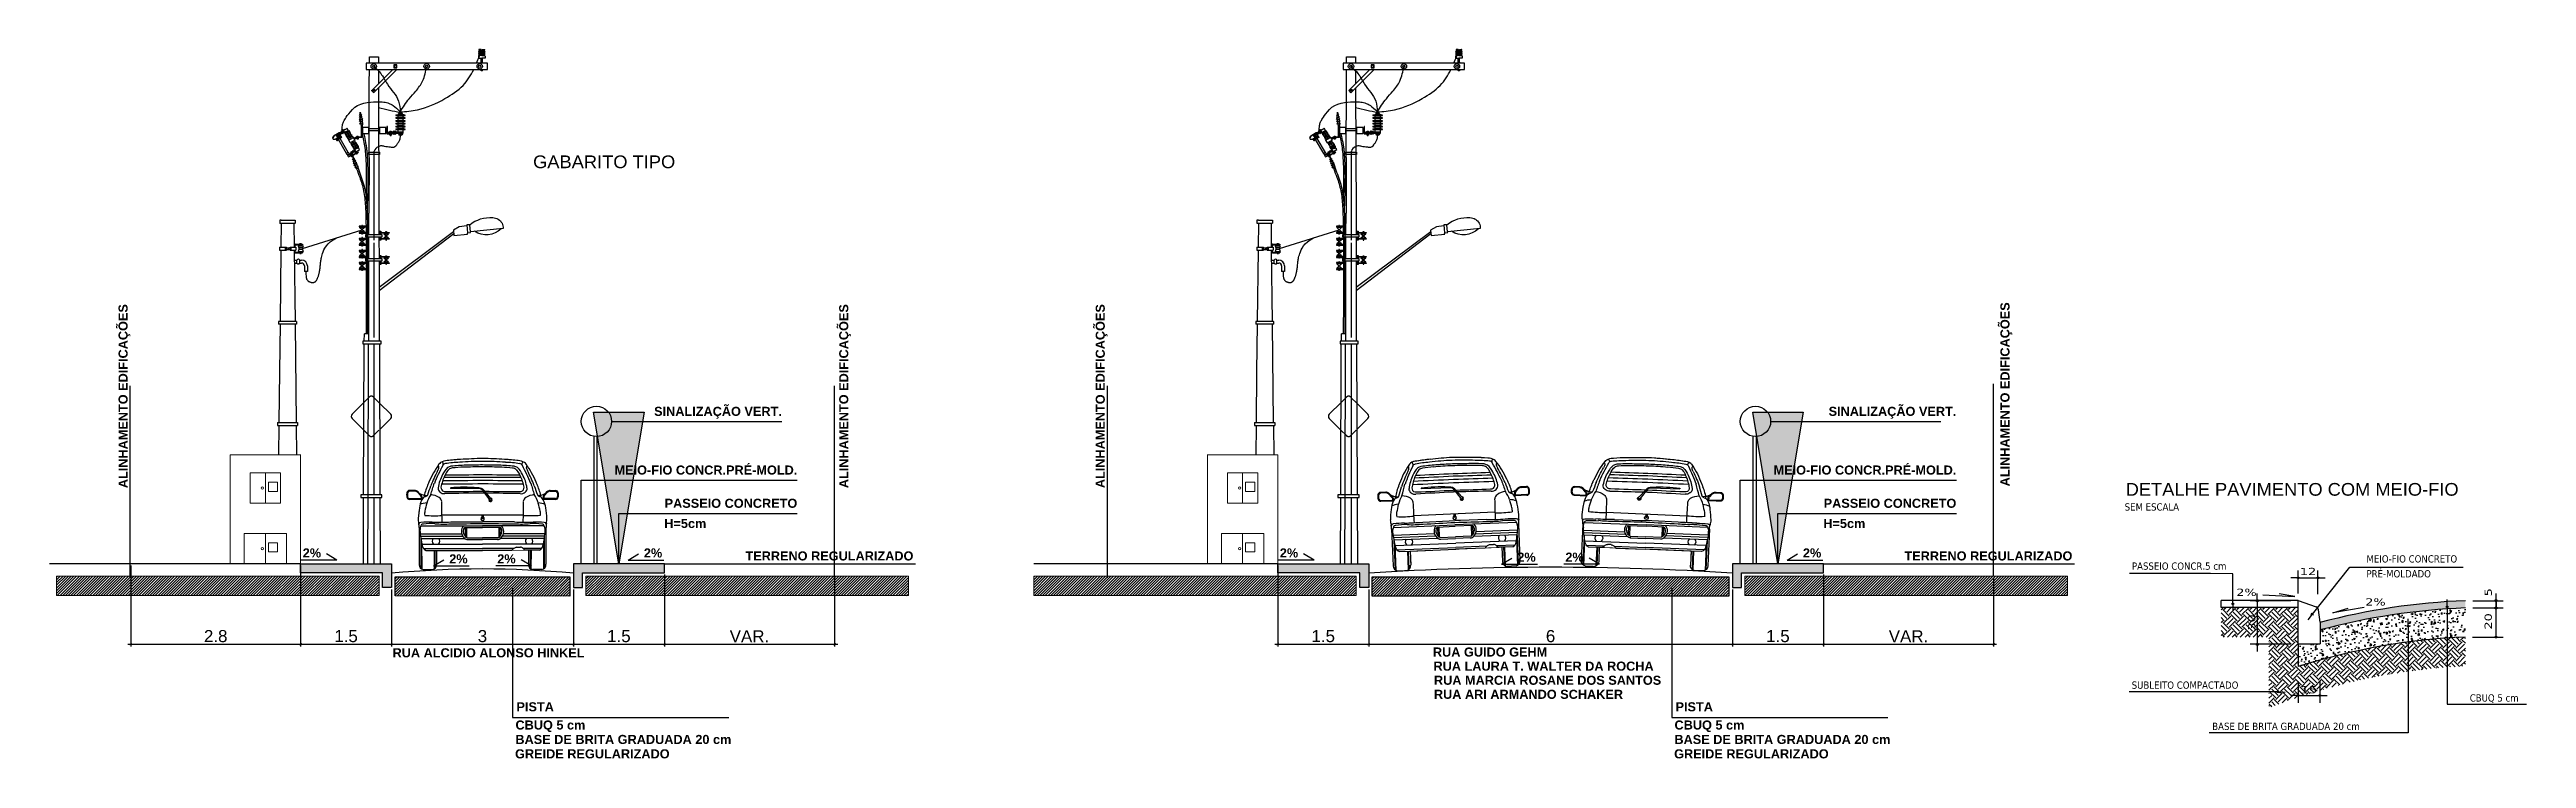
# Model space of a CAD drawing. Header units: inches. Extents: x -156 to 726, y -78 to 271.
# Drawn here: x 85.72 to 126.58, y 81.1 to 92.81 of the extents above; entities that cross this region are included whole.
import ezdxf
from ezdxf.enums import TextEntityAlignment as Align

# ---------------------------------------------------------------- set-up
doc = ezdxf.new("R2010")
doc.units = ezdxf.units.IN
doc.header["$MEASUREMENT"] = 0
doc.linetypes.add('DASHED', pattern=[19.05, 12.7, -6.35])
doc.layers.add('01', color=1, linetype='Continuous', lineweight=25)
for name, color, linetype in [('03', 3, 'Continuous'), ('CRT-02', 2, 'Continuous'), ('CRT-03', 6, 'Continuous'), ('CRT-CALUNGAS', 8, 'Continuous'), ('PONTOS-LOTES', 7, 'Continuous'), ('Texto', 2, 'Continuous'), ('URB-NOME RUAS', 2, 'Continuous')]:
    doc.layers.add(name, color=color, linetype=linetype)
doc.styles.add('AUX_2_50', font='ARIAL.TTF', dxfattribs={"height": 0.2})
doc.styles.add('DCADTXTSTYLE3', font='ARIALBD.TTF')
doc.styles.add('LETRA-GROSSA', font='swisscl.ttf', dxfattribs={"width": 1.4})
doc.styles.add('REGUA80', font='TAHOMA.TTF', dxfattribs={"width": 1.5, "height": 35})
doc.dimstyles.new('ISO-25', dxfattribs={"dimtxt": 2.5, "dimasz": 2.5, "dimexe": 1.25, "dimexo": 0.625, "dimtad": 1, "dimdsep": 46, "dimtxsty": 'Standard', "dimblk": 'VDDIM_DEFAULT', "dimcen": 0.09, "dimadec": 0, "dimazin": 0, "dimtfac": 1, "dimtix": 1, "dimtmove": 0, "dimatfit": 3, "dimldrblk": 'VDDIM_DEFAULT', "dimfxl": 1, "dimtolj": 1, "dimarcsym": 0})
doc.dimstyles.new('Vila Palmeira - 1-50', dxfattribs={"dimtxt": 0.2, "dimasz": 0.04, "dimexe": 0.04, "dimexo": 0.03, "dimgap": 0.03, "dimtad": 1, "dimdec": 1, "dimzin": 12, "dimdsep": 46, "dimtxsty": 'AUX_2_50', "dimblk": 'ARCHTICK', "dimcen": 0.025, "dimdle": 0.05, "dimclrd": 253, "dimclre": 253, "dimclrt": 2, "dimazin": 3, "dimtfac": 1, "dimtdec": 1, "dimtmove": 0, "dimatfit": 2, "dimldrblk": 'DOTSMALL', "dimfxl": 10, "dimtolj": 1, "dimtzin": 0, "dimarcsym": 0})
pattern_1 = [(45, (101.95574, 83.782433), (-0.02245064, 0.02245064), [])]
pattern_2 = [(45, (85.838135, 83.782433), (-0.02245064, 0.02245064), [])]

msp = doc.modelspace()

# ---------------------------------------------------------------- texts
at = {"color": 3, "style": 'REGUA80'}
for s, p in [('SEM ESCALA', (119.95, 85.196)), ('PASSEIO CONCR.5 cm', (120.07, 84.219)), ('MEIO-FIO CONCRETO', (123.939, 84.338)), ('PRÉ-MOLDADO', (123.939, 84.092)), ('SUBLEITO COMPACTADO', (120.066, 82.254)), ('CBUQ 5 cm', (125.642, 82.042)), ('BASE DE BRITA GRADUADA 20 cm', (121.394, 81.573))]:
    msp.add_text(s, height=0.12, dxfattribs=at).set_placement(p)
at = {"color": 3, "linetype": 'ByBlock', "char_height": 0.12, "attachment_point": 5, "style": 'REGUA80'}
for s, insert in [('12', (122.975, 84.19)), ('2%', (121.959, 83.845)), ('2%', (124.087, 83.686)), ('15', (122.991, 82.237))]:
    msp.add_mtext(s, dxfattribs=dict(at, insert=insert))
at = {"color": 3, "linetype": 'ByBlock', "char_height": 0.12, "attachment_point": 5, "rotation": 90, "style": 'REGUA80'}
for s, insert in [('5', (125.948, 83.847)), ('\\A1;30', (122.047, 83.348)), ('20', (125.948, 83.366))]:
    msp.add_mtext(s, dxfattribs=dict(at, insert=insert))
at = {"layer": 'PONTOS-LOTES', "color": 3, "style": 'LETRA-GROSSA', "width": 1.4}
for s, p in [('GABARITO TIPO', (93.698, 90.849)), ('DETALHE PAVIMENTO COM MEIO-FIO', (119.967, 85.441))]:
    msp.add_text(s, height=0.21, dxfattribs=at).set_placement(p)
at = {"layer": 'URB-NOME RUAS', "ltscale": 0.25, "style": 'DCADTXTSTYLE3'}
for p in [(87.01, 88.604), (98.897, 88.604), (103.128, 88.604), (118.051, 88.634)]:
    msp.add_text('ALINHAMENTO EDIFICAÇÕES', height=0.15, rotation=90, dxfattribs=at).set_placement(p, align=Align.RIGHT)
for s, p in [('SINALIZAÇÃO VERT.', (97.801, 86.759)), ('SINALIZAÇÃO VERT.', (117.174, 86.759)), ('MEIO-FIO CONCR.PRÉ-MOLD.', (98.056, 85.79)), ('MEIO-FIO CONCR.PRÉ-MOLD.', (117.174, 85.79)), ('PASSEIO CONCRETO', (98.056, 85.241)), ('PASSEIO CONCRETO', (117.174, 85.241)), ('H=5cm', (96.555, 84.908)), ('H=5cm', (115.673, 84.908)), ('2%%%', (90.201, 84.421)), ('2%%%', (95.828, 84.421)), ('2%%%', (106.318, 84.421)), ('2%%%', (114.946, 84.421)), ('2%%%', (92.618, 84.323)), ('2%%%', (93.41, 84.323)), ('TERRENO REGULARIZADO', (99.971, 84.372)), ('2%%%', (110.236, 84.352)), ('2%%%', (111.028, 84.352)), ('TERRENO REGULARIZADO', (119.088, 84.372)), ('RUA ALCIDIO ALONSO HINKEL', (94.546, 82.772)), ('RUA GUIDO GEHM', (110.426, 82.785)), ('RUA LAURA T. WALTER DA ROCHA', (112.181, 82.552)), ('RUA ARI ARMANDO SCHAKER', (111.676, 82.087)), ('RUA MARCIA ROSANE DOS SANTOS', (112.306, 82.319)), ('CBUQ 5 cm', (94.56, 81.58)), ('PISTA', (94.041, 81.881)), ('CBUQ 5 cm', (113.678, 81.58)), ('PISTA', (113.159, 81.881)), ('BASE DE BRITA GRADUADA 20 cm', (96.968, 81.342)), ('BASE DE BRITA GRADUADA 20 cm', (116.086, 81.342)), ('GREIDE REGULARIZADO', (95.95, 81.104)), ('GREIDE REGULARIZADO', (115.068, 81.104))]:
    msp.add_text(s, height=0.15, dxfattribs=at).set_placement(p, align=Align.RIGHT)

# ---------------------------------------------------------------- blocks, each defined once
blk = doc.blocks.new('A$C1C480F36')
at = {"color": 0}
for p, q in [((0.101, 1.004), (0.034, 1.004)), ((0.101, 0.995), (0.034, 0.995)), ((0.173, 0.94), (0.135, 0.985)), ((0.179, 0.946), (0.141, 0.992)), ((0.553, 1.036), (0.553, 1.028)), ((0.922, 1.028), (0.553, 1.028)), ((0.912, 1.036), (0.896, 1.036)), ((0.963, 0.995), (0.959, 0.995)), ((0.963, 0.972), (0.959, 0.972)), ((0.962, 1.006), (1.054, 0.883)), ((1.072, 0.899), (0.977, 1.007)), ((1.742, 0.945), (1.781, 0.99)), ((1.749, 0.939), (1.787, 0.984)), ((1.821, 1.003), (1.888, 1.003)), ((1.821, 0.994), (1.888, 0.994)), ((0.033, 0.902), (0.179, 0.901)), ((0.033, 0.893), (0.179, 0.892)), ((0.173, 0.94), (0.174, 0.939)), ((0.179, 0.892), (0.19, 0.887)), ((0.182, 0.924), (0.182, 0.904)), ((0.191, 0.924), (0.191, 0.904)), ((1.475, 0.692), (0.446, 0.692)), ((0.953, 0.686), (0.953, 0.65)), ((0.953, 0.686), (0.961, 0.686)), ((0.953, 0.65), (0.961, 0.65)), ((0.969, 0.686), (0.961, 0.686)), ((0.969, 0.65), (0.961, 0.65)), ((0.969, 0.686), (0.969, 0.65)), ((1.731, 0.923), (1.731, 0.903)), ((1.742, 0.891), (1.732, 0.886)), ((1.74, 0.923), (1.74, 0.903)), ((1.888, 0.9), (1.742, 0.9)), ((1.888, 0.891), (1.742, 0.891)), ((1.749, 0.939), (1.748, 0.938)), ((0.156, 0.535), (0.156, 0.068)), ((0.172, 0.456), (0.696, 0.455)), ((0.174, 0.426), (0.708, 0.425)), ((0.178, 0.397), (0.731, 0.396)), ((0.179, 0.386), (0.179, 0.014)), ((0.18, 0.554), (0.961, 0.554)), ((0.188, 0.334), (0.188, 0.008)), ((0.193, 0.322), (0.961, 0.321)), ((0.557, 0.605), (0.89, 0.608)), ((0.735, 0.536), (0.961, 0.536)), ((0.739, 0.536), (0.739, 0.422)), ((0.755, 0.536), (0.755, 0.408)), ((0.764, 0.403), (0.961, 0.403)), ((0.766, 0.381), (0.961, 0.38)), ((0.89, 0.608), (0.961, 0.608)), ((1.032, 0.608), (0.961, 0.608)), ((1.742, 0.553), (0.961, 0.554)), ((1.187, 0.535), (0.961, 0.536)), ((1.157, 0.403), (0.961, 0.403)), ((1.155, 0.38), (0.961, 0.38)), ((1.728, 0.321), (0.961, 0.321)), ((1.365, 0.604), (1.032, 0.608)), ((1.166, 0.536), (1.166, 0.408)), ((1.182, 0.535), (1.182, 0.422)), ((1.744, 0.395), (1.19, 0.396)), ((1.747, 0.424), (1.213, 0.425)), ((1.75, 0.455), (1.226, 0.455)), ((1.733, 0.333), (1.732, 0.007)), ((1.742, 0.385), (1.742, 0.013)), ((1.765, 0.533), (1.765, 0.066)), ((0.207, 0.001), (0.326, 0.001)), ((0.212, 0.267), (0.96, 0.267)), ((0.243, 0.244), (0.378, 0.244)), ((0.345, 0.244), (0.345, 0.008)), ((0.355, 0.244), (0.354, 0.014)), ((0.378, 0.244), (0.378, 0.067)), ((0.378, 0.244), (0.96, 0.243)), ((1.355, 0.266), (0.96, 0.267)), ((1.331, 0.243), (0.96, 0.243)), ((1.392, 0.285), (1.44, 0.284)), ((1.708, 0.266), (1.477, 0.266)), ((1.543, 0.246), (1.498, 0.246)), ((1.543, 0.246), (1.543, 0.067)), ((1.684, 0.246), (1.543, 0.246)), ((1.566, 0.246), (1.566, 0.013)), ((1.576, 0.246), (1.575, 0.007)), ((1.713, 0), (1.595, 0))]:
    blk.add_line(p, q, dxfattribs=at)
at = {"color": 0, "const_width": 0.01}
blk.add_lwpolyline([(0.961, 1.412, -0.020681), (1.41, 1.384, -0.148159), (1.492, 1.36, -0.039941), (1.513, 1.338, -0.059978), (1.64, 1.109, -0.05895), (1.698, 0.944, 0.090585), (1.761, 0.969, -0.036488), (1.78, 0.992, -0.157212), (1.82, 1.005, -0.018753), (1.887, 1.005, -0.371475), (1.921, 0.976, -0.069729), (1.921, 0.922, -0.371475), (1.887, 0.893, -0.008636), (1.741, 0.893, 0.015474), (1.731, 0.887, -0.09023), (1.761, 0.783, -0.022649), (1.777, 0.652, -0.047109), (1.77, 0.588, 0.046261), (1.765, 0.535), (1.765, 0.068, -0.382107), (1.714, 0.001), (1.595, 0.001, -0.382107), (1.543, 0.068), (1.543, 0.244), (0.96, 0.244), (0.378, 0.244), (0.378, 0.068, -0.382107), (0.326, 0.001), (0.207, 0.001, -0.382107), (0.156, 0.068), (0.156, 0.535, 0.046261), (0.151, 0.588, -0.047109), (0.144, 0.652, -0.022649), (0.16, 0.783, -0.09023), (0.19, 0.887, 0.015474), (0.179, 0.893, -0.008636), (0.033, 0.893, -0.371475), (0, 0.922, -0.069729), (0, 0.976, -0.371475), (0.034, 1.005, -0.018753), (0.101, 1.005, -0.157212), (0.141, 0.992, -0.036488), (0.16, 0.969, 0.090585), (0.223, 0.944, -0.05895), (0.281, 1.109, -0.059978), (0.408, 1.338, -0.039941), (0.429, 1.36, -0.148159), (0.511, 1.384, -0.020838), (0.961, 1.412)], format="xyb", dxfattribs=at)
at = {"color": 0}
for centre, radius, start, end in [((1.297, 0.695), 1.097, 144.1399, 157.8695), ((2.281, 0.313), 2.084, 151.1064, 157.9502), ((0.304, 1.316), 0.106, 325.7391, 347.376), ((0.371, 1.297), 0.0368, 354.3505, 45.1454), ((0.554, 1.218), 0.189, 131.4379, 140.5869), ((0.51, 1.236), 0.148, 89.5622, 123.2726), ((0.422, 1.338), 0.041, 351.0915, 50.879), ((0.703, 1.096), 0.272, 133.0594, 156.1525), ((0.49, 1.309), 0.0365, 91.3524, 160.7138), ((0.716, -0.086), 1.449, 91.758, 98.9786), ((0.674, 1.123), 0.204, 134.0399, 154.4146), ((0.812, -0.99), 2.393, 93.1472, 97.2212), ((0.6, 1.144), 0.172, 103.1615, 118.7915), ((0.589, 1.205), 0.0856, 95.312, 131.0398), ((0.871, -2.044), 3.371, 92.0355, 95.2859), ((0.739, -0.018), 1.318, 90.9076, 96.8794), ((0.953, -1.968), 3.342, 89.8579, 94.84), ((1.195, -7.084), 8.498, 91.5752, 93.4698), ((1.178, -11.147), 12.455, 90.9994, 92.1187), ((2.783, -95.576), 96.922, 91.0769, 91.20091), ((0.715, -7.083), 8.498, 86.4454, 88.3401), ((0.965, -1.968), 3.342, 85.0753, 90.0573), ((-1.004, -95.574), 96.922, 88.71437, 88.83839), ((0.726, -11.147), 12.455, 87.7966, 88.9159), ((1.046, -2.044), 3.371, 84.6294, 87.8798), ((1.182, -0.019), 1.318, 83.0359, 89.0077), ((1.107, -0.99), 2.393, 82.694, 86.7681), ((1.205, -0.087), 1.449, 80.9367, 88.1573), ((1.333, 1.204), 0.0856, 48.8754, 84.6033), ((1.322, 1.144), 0.172, 61.1238, 76.7538), ((1.248, 1.123), 0.204, 25.5007, 45.8753), ((1.219, 1.096), 0.272, 23.7627, 46.8559), ((1.412, 1.235), 0.148, 56.6427, 90.3531), ((1.432, 1.308), 0.0365, 19.2014, 88.5629), ((1.501, 1.337), 0.041, 129.0362, 188.8238), ((-0.36, 0.315), 2.084, 21.9651, 28.8089), ((1.368, 1.218), 0.189, 39.3284, 48.4774), ((0.624, 0.696), 1.097, 22.0458, 35.7754), ((1.552, 1.296), 0.0368, 134.7699, 185.5648), ((1.619, 1.315), 0.106, 192.5393, 214.1762), ((0.193, 0.948), 0.195, 171.9802, 187.935), ((0.034, 0.971), 0.0339, 89.9576, 171.4727), ((0.193, 0.948), 0.186, 171.9802, 187.935), ((0.034, 0.971), 0.0249, 89.9576, 171.4727), ((0.101, 0.936), 0.0681, 54.2199, 89.9576), ((0.101, 0.936), 0.0591, 55.2542, 89.9576), ((0.259, 1.127), 0.187, 238.0155, 258.4597), ((0.164, 0.924), 0.0273, 359.9576, 54.2199), ((0.768, 0.831), 0.557, 154.6601, 170.9368), ((0.259, 1.127), 0.187, 258.4597, 270.0016), ((0.229, 0.968), 0.0414, 282.3904, 332.2415), ((0.61, 0.747), 0.368, 146.2305, 164.4502), ((1.566, 0.55), 1.402, 156.5145, 158.2421), ((-3.518, 2.271), 4.008, 340.7408, 342.4927), ((2.395, 0.231), 2.251, 152.889, 158.2528), ((-426.682, 131.526), 446.505, 342.99615, 343.01552), ((0.279, 0.702), 0.251, 58.0528, 84.1256), ((0.453, 1.031), 0.0569, 172.1035, 235.8745), ((0.866, 0.973), 0.473, 150.4536, 172.0292), ((0.471, 1.035), 0.071, 226.0871, 279.365), ((0.489, 1.042), 0.0554, 157.8064, 231.2811), ((0.955, 0.96), 0.527, 151.6201, 168.7706), ((0.498, 35.525), 34.436, 269.9093, 270.7762), ((0.488, 1.074), 0.0827, 245.4608, 272.7227), ((0.498, 35.568), 34.436, 269.9306, 270.7762), ((0.498, 35.608), 34.436, 269.9563, 270.7762), ((4.76, -284.466), 285.463, 90.76287, 90.85856), ((0.498, 35.64), 34.436, 269.982, 270.7762), ((0.492, 35.428), 34.436, 270.0005, 270.7762), ((0.724, -0.779), 1.824, 84.6055, 95.4004), ((0.912, 0.95), 0.0865, 41.4774, 89.9576), ((0.918, 0.974), 0.0541, 36.7529, 86.4194), ((1.481, 35.427), 34.436, 269.1391, 269.1506), ((-3.26, -284.46), 285.463, 89.1475, 89.15242), ((1.486, 35.639), 34.436, 269.1391, 269.9152), ((1.486, 35.607), 34.436, 269.1391, 269.9409), ((1.486, 35.567), 34.436, 269.1391, 269.9666), ((1.486, 35.524), 34.436, 269.1391, 269.9879), ((1.481, 35.427), 34.436, 269.1805, 269.9148), ((-3.26, -284.46), 285.463, 89.05673, 89.14324), ((1.434, 1.073), 0.0827, 267.1926, 294.4545), ((0.967, 0.96), 0.527, 11.1447, 28.2952), ((1.451, 1.034), 0.071, 260.5503, 313.8281), ((1.056, 0.973), 0.473, 7.8861, 29.4617), ((1.433, 1.041), 0.0554, 308.6342, 22.1088), ((1.469, 1.03), 0.0569, 304.0408, 7.8118), ((1.643, 0.701), 0.251, 95.7897, 121.8625), ((-0.474, 0.233), 2.251, 21.6625, 27.0263), ((428.796, 130.893), 446.505, 196.89977, 196.91914), ((1.311, 0.747), 0.368, 15.4651, 33.6848), ((5.442, 2.264), 4.008, 197.4226, 199.1745), ((0.355, 0.551), 1.402, 21.6732, 23.4008), ((1.693, 0.967), 0.0414, 207.6737, 257.5249), ((1.153, 0.831), 0.557, 8.9784, 25.2552), ((1.663, 1.126), 0.187, 269.9137, 281.4556), ((1.663, 1.126), 0.187, 281.4556, 301.8998), ((1.758, 0.923), 0.0273, 125.6954, 179.9576), ((1.821, 0.935), 0.0681, 89.9576, 125.6954), ((1.821, 0.935), 0.0591, 89.9576, 124.661), ((1.888, 0.969), 0.0339, 8.4426, 89.9576), ((1.888, 0.969), 0.0249, 8.4426, 89.9576), ((1.729, 0.947), 0.186, 351.9802, 7.935), ((1.729, 0.947), 0.195, 351.9802, 7.935), ((0.034, 0.926), 0.0339, 188.4426, 269.9576), ((0.034, 0.926), 0.0249, 188.4426, 269.9576), ((1.464, 0.563), 1.322, 170.4322, 176.1658), ((0.481, 0.654), 0.337, 180.4159, 191.2045), ((0.488, 0.744), 0.331, 154.4186, 173.2926), ((0.26, 0.616), 0.23, 91.6152, 113.854), ((0.164, 0.924), 0.0183, 359.9576, 54.2199), ((0.179, 0.904), 0.0113, 269.9576, 359.9576), ((0.18, 0.903), 0.00196, 258.9171, 10.9982), ((0.487, 0.69), 0.357, 141.5825, 146.5207), ((0.261, 0.845), 0.0851, 119.9769, 128.3923), ((0.261, 0.845), 0.0851, 105.2829, 119.9769), ((0.53, 0.704), 0.304, 172.9301, 182.8793), ((0.355, 2.332), 1.648, 265.5427, 273.1872), ((9.767, -1.485), 9.795, 166.2364, 166.8631), ((0.369, 0.853), 0.0755, 7.7868, 55.7304), ((-149.121, -1.187), 149.579, 0.685, 0.78504), ((0.961, 0.646), 0.0227, 110.5051, 69.4102), ((1.062, 0.884), 0.0214, 146.8619, 75.6191), ((1.063, 0.891), 0.0124, 221.4774, 41.4774), ((151.039, -1.409), 149.579, 179.13025, 179.23028), ((1.569, 2.332), 1.648, 266.728, 274.3726), ((1.553, 0.852), 0.0755, 124.1849, 172.1285), ((1.662, 0.615), 0.23, 66.0613, 88.3001), ((-7.849, -1.472), 9.795, 13.0522, 13.6789), ((1.661, 0.844), 0.0851, 59.9384, 74.6324), ((1.392, 0.704), 0.304, 357.036, 6.9852), ((1.661, 0.844), 0.0851, 51.523, 59.9384), ((1.434, 0.69), 0.357, 33.3946, 38.3327), ((1.742, 0.903), 0.0113, 179.9576, 269.9576), ((1.433, 0.743), 0.331, 6.6227, 25.4967), ((1.758, 0.923), 0.0183, 125.6954, 179.9576), ((1.742, 0.902), 0.00196, 168.9171, 280.9982), ((0.458, 0.564), 1.322, 3.7495, 9.4831), ((1.44, 0.653), 0.337, 348.7108, 359.4994), ((1.888, 0.925), 0.0249, 269.9576, 351.4727), ((1.888, 0.925), 0.0339, 269.9576, 351.4727), ((-0.136, 0.531), 0.292, 0.606, 11.2006), ((0.179, 0.573), 0.0262, 90.3177, 167.635), ((-0.19, 0.445), 0.359, 6.7347, 15.8025), ((0.323, 0.494), 0.157, 154.438, 178.1203), ((1.542, 0.601), 1.38, 184.234, 192.5091), ((0.272, -0.584), 1.187, 87.6753, 94.497), ((0.201, 0.557), 0.0201, 108.7534, 163.8813), ((0.226, 0.461), 0.119, 98.0837, 105.4996), ((0.303, -0.278), 0.862, 86.5269, 96.2372), ((0.4, 4.387), 3.785, 268.7861, 272.3771), ((0.375, 0.362), 0.0528, 139.08, 227.7744), ((0.47, 2.014), 1.436, 265.42, 273.4581), ((0.364, 0.362), 0.0528, 313.7655, 41.0482), ((-14.726, 1168.488), 1168.008, 270.749698, 270.769534), ((0.788, 0.487), 0.0959, 135.7074, 182.4525), ((0.803, 0.482), 0.111, 179.3892, 226.0872), ((0.797, 0.487), 0.0818, 165.6789, 207.7663), ((0.795, 0.481), 0.082, 137.7678, 160.8545), ((0.792, 0.468), 0.07, 195.3174, 246.4799), ((0.769, 0.433), 0.0527, 216.6234, 273.9109), ((18.374, 1168.464), 1168.008, 269.145752, 269.165588), ((1.152, 0.433), 0.0527, 266.0044, 323.2919), ((1.129, 0.467), 0.07, 293.4354, 344.5979), ((1.126, 0.48), 0.082, 19.0608, 42.1475), ((1.118, 0.481), 0.111, 313.828, 0.5261), ((1.124, 0.487), 0.0818, 332.149, 14.2364), ((1.133, 0.487), 0.0959, 357.4627, 44.2079), ((1.527, 4.386), 3.785, 267.5381, 271.1291), ((1.454, 2.014), 1.436, 266.4572, 274.4953), ((1.557, 0.361), 0.0528, 138.8671, 226.1498), ((1.617, -0.279), 0.862, 83.678, 93.3883), ((1.546, 0.361), 0.0528, 312.1409, 40.8353), ((1.648, -0.585), 1.187, 85.4183, 92.24), ((1.695, 0.46), 0.119, 74.4157, 81.8316), ((0.38, 0.602), 1.38, 347.4062, 355.6812), ((1.721, 0.556), 0.0201, 16.034, 71.1619), ((1.598, 0.493), 0.157, 1.795, 25.4773), ((1.743, 0.572), 0.0262, 12.2803, 89.5976), ((2.111, 0.443), 0.359, 164.1128, 173.1806), ((2.058, 0.53), 0.292, 168.7147, 179.3093), ((0.219, 0.063), 0.0631, 175.982, 259.6308), ((0.274, 0.319), 0.0812, 191.6075, 247.5469), ((0.315, 0.063), 0.0631, 280.2844, 3.9333), ((1.585, 0.013), 0.343, 131.4146, 137.72), ((1.452, 0.106), 0.188, 108.6139, 119.9345), ((1.439, 0.234), 0.0501, 40.7327, 88.6259), ((1.659, 0.435), 0.248, 222.0627, 229.6468), ((1.606, 0.062), 0.0631, 175.982, 259.6308), ((1.647, 0.318), 0.0812, 297.4215, 348.3078), ((1.702, 0.062), 0.0631, 280.2844, 3.9333)]:
    blk.add_arc(centre, radius, start, end, dxfattribs=at)
blk = doc.blocks.new('POSTE LUZ')
at = {"color": 0, "linetype": 'ByBlock'}
for p, q in [((-0.419, 8.279), (-0.419, 8.173)), ((1.581, 8.279), (-0.419, 8.279)), ((-0.419, 8.173), (1.581, 8.173)), ((-0.367, 7.949), (-0.366, 8.173)), ((-0.366, 8.279), (-0.366, 8.382)), ((-0.366, 8.382), (-0.216, 8.382)), ((-0.321, 7.833), (0.019, 8.173)), ((0.09, 8.173), (-0.286, 7.798)), ((-0.216, 8.382), (-0.216, 8.279)), ((-0.216, 8.173), (-0.216, 7.938)), ((1.434, 8.397), (1.434, 8.359)), ((1.434, 8.359), (1.488, 8.359)), ((1.488, 8.471), (1.44, 8.471)), ((1.488, 8.459), (1.44, 8.459)), ((1.488, 8.437), (1.44, 8.437)), ((1.488, 8.437), (1.44, 8.437)), ((1.488, 8.425), (1.44, 8.425)), ((1.488, 8.403), (1.44, 8.403)), ((1.443, 8.494), (1.534, 8.494)), ((1.477, 8.505), (1.446, 8.505)), ((1.469, 8.279), (1.469, 8.287)), ((1.507, 8.287), (1.469, 8.287)), ((1.469, 8.165), (1.469, 8.173)), ((1.477, 8.287), (1.477, 8.359)), ((1.488, 8.471), (1.536, 8.471)), ((1.488, 8.459), (1.536, 8.459)), ((1.488, 8.437), (1.536, 8.437)), ((1.488, 8.437), (1.536, 8.437)), ((1.488, 8.425), (1.536, 8.425)), ((1.488, 8.403), (1.536, 8.403)), ((1.542, 8.359), (1.488, 8.359)), ((1.499, 8.505), (1.531, 8.505)), ((1.499, 8.287), (1.499, 8.359)), ((1.507, 8.279), (1.507, 8.287)), ((1.507, 8.165), (1.507, 8.173)), ((1.542, 8.397), (1.542, 8.359)), ((1.581, 8.173), (1.581, 8.279)), ((-0.371, 6.722), (-0.367, 7.949)), ((-0.328, 7.826), (-0.321, 7.833)), ((-0.328, 7.826), (-0.293, 7.79)), ((-0.286, 7.798), (-0.293, 7.79)), ((-0.216, 7.868), (-0.209, 5.802)), ((1.469, 8.165), (1.507, 8.165)), ((1.477, 8.157), (1.477, 8.165)), ((1.477, 8.157), (1.499, 8.157)), ((1.499, 8.157), (1.499, 8.165)), ((-0.533, 7.346), (-0.518, 7.364)), ((-0.531, 7.415), (-0.516, 7.433)), ((-0.531, 7.415), (-0.49, 7.419)), ((-0.531, 7.381), (-0.516, 7.399)), ((-0.531, 7.381), (-0.482, 7.386)), ((-0.518, 7.364), (-0.515, 7.469)), ((-0.518, 7.364), (-0.507, 7.255)), ((-0.515, 7.469), (-0.492, 7.364)), ((-0.49, 7.419), (-0.508, 7.434)), ((-0.482, 7.386), (-0.5, 7.401)), ((-0.474, 7.352), (-0.492, 7.367)), ((-0.492, 7.364), (-0.481, 7.258)), ((0.07, 7.42), (0.107, 7.432)), ((0.07, 7.42), (0.07, 7.415)), ((0.225, 7.42), (0.07, 7.42)), ((0.07, 7.415), (0.225, 7.415)), ((0.07, 7.374), (0.107, 7.386)), ((0.07, 7.374), (0.07, 7.369)), ((0.225, 7.374), (0.07, 7.374)), ((0.07, 7.369), (0.225, 7.369)), ((0.107, 7.432), (0.189, 7.432)), ((0.107, 7.386), (0.189, 7.386)), ((0.117, 7.448), (0.121, 7.458)), ((0.117, 7.448), (0.123, 7.448)), ((0.121, 7.458), (0.175, 7.458)), ((0.125, 7.451), (0.123, 7.448)), ((0.171, 7.451), (0.125, 7.451)), ((0.134, 7.451), (0.134, 7.432)), ((0.143, 7.469), (0.143, 7.458)), ((0.148, 7.451), (0.148, 7.432)), ((0.153, 7.469), (0.153, 7.458)), ((0.162, 7.451), (0.162, 7.432)), ((0.171, 7.451), (0.173, 7.448)), ((0.173, 7.448), (0.179, 7.448)), ((0.179, 7.448), (0.175, 7.458)), ((0.225, 7.42), (0.189, 7.432)), ((0.225, 7.374), (0.189, 7.386)), ((0.225, 7.415), (0.225, 7.42)), ((0.225, 7.369), (0.225, 7.374)), ((-0.956, 7.026), (-0.927, 7.026)), ((-0.956, 7.024), (-0.927, 7.024)), ((-0.927, 7.026), (-0.849, 7.071)), ((-0.848, 7.069), (-0.926, 7.024)), ((-0.906, 7.073), (-0.88, 7.091)), ((-0.905, 7.071), (-0.878, 7.089)), ((-0.878, 7.089), (-0.901, 7.063)), ((-0.9, 7.061), (-0.887, 7.064)), ((-0.876, 7.088), (-0.899, 7.062)), ((-0.897, 7.064), (-0.888, 7.066)), ((-0.867, 7.07), (-0.895, 7.053)), ((-0.892, 7.046), (-0.892, 7.046)), ((-0.86, 7.06), (-0.89, 7.043)), ((-0.889, 7.045), (-0.89, 7.043)), ((-0.881, 7.026), (-0.89, 7.043)), ((-0.888, 7.049), (-0.888, 7.049)), ((-0.881, 7.026), (-0.886, 7.023)), ((-0.878, 7.022), (-0.884, 7.019)), ((-0.836, 7.052), (-0.881, 7.026)), ((-0.879, 7.068), (-0.866, 7.07)), ((-0.878, 7.066), (-0.872, 7.067)), ((-0.834, 7.048), (-0.878, 7.022)), ((-0.847, 7.039), (-0.878, 7.021)), ((-0.878, 7.021), (-0.878, 7.022)), ((-0.878, 7.021), (-0.875, 7.02)), ((-0.848, 7.036), (-0.875, 7.02)), ((-0.742, 6.789), (-0.875, 7.02)), ((-0.866, 7.061), (-0.866, 7.061)), ((-0.862, 7.064), (-0.862, 7.064)), ((-0.862, 7.061), (-0.86, 7.06)), ((-0.85, 7.044), (-0.86, 7.06)), ((-0.852, 7.128), (-0.843, 7.133)), ((-0.842, 7.131), (-0.851, 7.126)), ((-0.788, 7.134), (-0.849, 7.099)), ((-0.849, 7.071), (-0.848, 7.069)), ((-0.847, 7.039), (-0.848, 7.04)), ((-0.847, 7.039), (-0.848, 7.036)), ((-0.715, 6.805), (-0.848, 7.036)), ((-0.843, 7.133), (-0.828, 7.141)), ((-0.825, 7.049), (-0.832, 7.045)), ((-0.829, 7.143), (-0.806, 7.156)), ((-0.827, 7.139), (-0.829, 7.143)), ((-0.825, 7.059), (-0.829, 7.056)), ((-0.827, 7.16), (-0.819, 7.164)), ((-0.825, 7.156), (-0.827, 7.16)), ((-0.822, 7.054), (-0.827, 7.052)), ((-0.817, 7.16), (-0.825, 7.156)), ((-0.819, 7.164), (-0.817, 7.16)), ((-0.818, 7.181), (-0.815, 7.183)), ((-0.812, 7.179), (-0.808, 7.181)), ((-0.809, 7.178), (-0.807, 7.179)), ((-0.807, 7.174), (-0.809, 7.178)), ((-0.808, 7.181), (-0.803, 7.173)), ((-0.804, 7.175), (-0.807, 7.174)), ((-0.803, 7.173), (-0.807, 7.17)), ((-0.8, 7.182), (-0.799, 7.183)), ((-0.799, 7.183), (-0.797, 7.179)), ((-0.797, 7.179), (-0.798, 7.179)), ((-0.762, 7.186), (-0.792, 7.169)), ((-0.772, 7.134), (-0.792, 7.169)), ((-0.792, 7.141), (-0.788, 7.134)), ((-0.742, 7.151), (-0.772, 7.134)), ((-0.766, 7.129), (-0.772, 7.117)), ((-0.732, 7.134), (-0.77, 7.112)), ((-0.732, 7.134), (-0.77, 7.112)), ((-0.762, 7.186), (-0.733, 7.203)), ((-0.756, 7.112), (-0.762, 7.1)), ((-0.721, 7.117), (-0.76, 7.095)), ((-0.722, 7.117), (-0.76, 7.095)), ((-0.721, 7.117), (-0.76, 7.095)), ((-0.745, 7.095), (-0.752, 7.083)), ((-0.711, 7.1), (-0.75, 7.078)), ((-0.711, 7.1), (-0.75, 7.078)), ((-0.742, 7.151), (-0.713, 7.168)), ((-0.735, 7.078), (-0.741, 7.066)), ((-0.701, 7.083), (-0.739, 7.06)), ((-0.701, 7.083), (-0.739, 7.06)), ((-0.713, 7.168), (-0.733, 7.203)), ((-0.732, 7.134), (-0.694, 7.156)), ((-0.732, 7.134), (-0.694, 7.156)), ((-0.725, 7.06), (-0.731, 7.049)), ((-0.69, 7.066), (-0.729, 7.043)), ((-0.691, 7.065), (-0.729, 7.043)), ((-0.722, 7.117), (-0.683, 7.139)), ((-0.721, 7.117), (-0.683, 7.139)), ((-0.721, 7.117), (-0.683, 7.139)), ((-0.714, 7.043), (-0.721, 7.032)), ((-0.68, 7.048), (-0.719, 7.026)), ((-0.711, 7.161), (-0.698, 7.161)), ((-0.711, 7.1), (-0.673, 7.122)), ((-0.711, 7.1), (-0.673, 7.122)), ((-0.706, 7.025), (-0.71, 7.013)), ((-0.707, 7.008), (-0.629, 7.053)), ((-0.682, 6.964), (-0.707, 7.008)), ((-0.701, 7.083), (-0.663, 7.105)), ((-0.701, 7.083), (-0.663, 7.105)), ((-0.7, 7.144), (-0.687, 7.143)), ((-0.691, 7.065), (-0.652, 7.088)), ((-0.69, 7.127), (-0.677, 7.126)), ((-0.69, 7.066), (-0.652, 7.088)), ((-0.604, 7.009), (-0.682, 6.964)), ((-0.68, 7.109), (-0.667, 7.109)), ((-0.68, 7.048), (-0.642, 7.07)), ((-0.668, 6.964), (-0.674, 6.952)), ((-0.633, 6.969), (-0.671, 6.947)), ((-0.633, 6.969), (-0.671, 6.947)), ((-0.669, 7.092), (-0.656, 7.092)), ((-0.657, 6.946), (-0.664, 6.935)), ((-0.624, 6.951), (-0.663, 6.929)), ((-0.624, 6.951), (-0.662, 6.929)), ((-0.623, 6.951), (-0.662, 6.929)), ((-0.659, 7.075), (-0.646, 7.075)), ((-0.644, 7.063), (-0.631, 7.058)), ((-0.633, 6.969), (-0.595, 6.991)), ((-0.633, 6.969), (-0.595, 6.991)), ((-0.629, 7.053), (-0.604, 7.009)), ((-0.624, 6.951), (-0.585, 6.974)), ((-0.624, 6.951), (-0.585, 6.974)), ((-0.623, 6.951), (-0.585, 6.974)), ((-0.614, 6.934), (-0.575, 6.956)), ((-0.614, 6.934), (-0.575, 6.956)), ((-0.593, 6.961), (-0.579, 6.96)), ((-0.585, 7.054), (-0.54, 7.054)), ((-0.585, 7.046), (-0.585, 7.046)), ((-0.54, 7.046), (-0.581, 7.046)), ((-0.568, 7.032), (-0.553, 7.032)), ((-0.568, 7.024), (-0.568, 7.032)), ((-0.553, 7.024), (-0.568, 7.024)), ((-0.553, 7.032), (-0.553, 7.024)), ((-0.54, 7.054), (-0.54, 7.046)), ((-0.533, 7.346), (-0.474, 7.352)), ((-0.53, 7.315), (-0.515, 7.333)), ((-0.53, 7.315), (-0.471, 7.321)), ((-0.526, 7.276), (-0.511, 7.294)), ((-0.526, 7.276), (-0.467, 7.281)), ((-0.507, 7.255), (-0.481, 7.258)), ((-0.498, 7.196), (-0.488, 7.196)), ((-0.498, 7.168), (-0.488, 7.168)), ((-0.471, 7.321), (-0.489, 7.336)), ((-0.487, 7.187), (-0.482, 7.187)), ((-0.467, 7.281), (-0.485, 7.296)), ((-0.199, 7.195), (-0.375, 7.195)), ((-0.375, 7.169), (-0.199, 7.169)), ((-0.045, 7.12), (-0.045, 7.145)), ((-0.036, 7.112), (-0.036, 7.104)), ((-0.036, 7.104), (0.005, 7.104)), ((-0.035, 7.145), (0.005, 7.145)), ((-0.023, 7.09), (-0.023, 7.082)), ((-0.023, 7.082), (-0.008, 7.082)), ((-0.016, 7.09), (-0.016, 7.104)), ((-0.008, 7.082), (-0.008, 7.09)), ((0.005, 7.112), (0.005, 7.104)), ((0.07, 7.328), (0.107, 7.34)), ((0.07, 7.328), (0.07, 7.323)), ((0.225, 7.328), (0.07, 7.328)), ((0.07, 7.323), (0.225, 7.323)), ((0.07, 7.281), (0.107, 7.294)), ((0.07, 7.281), (0.07, 7.277)), ((0.225, 7.281), (0.07, 7.281)), ((0.07, 7.277), (0.225, 7.277)), ((0.07, 7.235), (0.107, 7.248)), ((0.07, 7.235), (0.07, 7.23)), ((0.225, 7.235), (0.07, 7.235)), ((0.07, 7.23), (0.225, 7.23)), ((0.07, 7.189), (0.107, 7.201)), ((0.07, 7.189), (0.07, 7.184)), ((0.225, 7.189), (0.07, 7.189)), ((0.07, 7.184), (0.225, 7.184)), ((0.107, 7.34), (0.189, 7.34)), ((0.107, 7.294), (0.189, 7.294)), ((0.107, 7.248), (0.189, 7.248)), ((0.107, 7.201), (0.189, 7.201)), ((0.117, 7.104), (0.123, 7.104)), ((0.117, 7.104), (0.121, 7.094)), ((0.121, 7.094), (0.175, 7.094)), ((0.125, 7.101), (0.123, 7.104)), ((0.171, 7.101), (0.125, 7.101)), ((0.134, 7.101), (0.134, 7.12)), ((0.143, 7.084), (0.143, 7.094)), ((0.148, 7.101), (0.148, 7.12)), ((0.153, 7.084), (0.153, 7.094)), ((0.162, 7.101), (0.162, 7.12)), ((0.171, 7.101), (0.173, 7.104)), ((0.173, 7.104), (0.179, 7.104)), ((0.179, 7.104), (0.175, 7.094)), ((0.225, 7.328), (0.189, 7.34)), ((0.225, 7.281), (0.189, 7.294)), ((0.225, 7.235), (0.189, 7.248)), ((0.225, 7.189), (0.189, 7.201)), ((0.225, 7.323), (0.225, 7.328)), ((0.225, 7.277), (0.225, 7.281)), ((0.225, 7.23), (0.225, 7.235)), ((0.225, 7.184), (0.225, 7.189)), ((-0.715, 6.805), (-0.742, 6.789)), ((-0.742, 6.789), (-0.742, 6.787)), ((-0.729, 6.764), (-0.742, 6.787)), ((-0.729, 6.764), (-0.727, 6.763)), ((-0.7, 6.779), (-0.727, 6.763)), ((-0.71, 6.735), (-0.727, 6.763)), ((-0.677, 6.78), (-0.722, 6.755)), ((-0.715, 6.805), (-0.712, 6.804)), ((-0.699, 6.782), (-0.712, 6.804)), ((-0.672, 6.757), (-0.71, 6.735)), ((-0.71, 6.735), (-0.706, 6.734)), ((-0.684, 6.746), (-0.706, 6.734)), ((-0.7, 6.779), (-0.681, 6.788)), ((-0.7, 6.779), (-0.699, 6.782)), ((-0.684, 6.746), (-0.683, 6.75)), ((-0.668, 6.797), (-0.683, 6.789)), ((-0.664, 6.743), (-0.683, 6.777)), ((-0.662, 6.744), (-0.673, 6.764)), ((-0.671, 6.768), (-0.656, 6.752)), ((-0.671, 6.766), (-0.658, 6.751)), ((-0.669, 6.811), (-0.605, 6.848)), ((-0.668, 6.809), (-0.644, 6.823)), ((-0.646, 6.76), (-0.668, 6.798)), ((-0.645, 6.761), (-0.667, 6.799)), ((-0.648, 6.929), (-0.654, 6.917)), ((-0.614, 6.934), (-0.652, 6.912)), ((-0.614, 6.934), (-0.652, 6.912)), ((-0.649, 6.795), (-0.636, 6.757)), ((-0.647, 6.796), (-0.634, 6.757)), ((-0.641, 6.744), (-0.647, 6.74)), ((-0.639, 6.742), (-0.646, 6.74)), ((-0.645, 6.825), (-0.64, 6.816)), ((-0.638, 6.911), (-0.644, 6.9)), ((-0.604, 6.916), (-0.642, 6.894)), ((-0.604, 6.916), (-0.642, 6.894)), ((-0.642, 6.681), (-0.632, 6.703)), ((-0.642, 6.681), (-0.603, 6.696)), ((-0.641, 6.738), (-0.591, 6.643)), ((-0.616, 6.636), (-0.641, 6.738)), ((-0.64, 6.816), (-0.6, 6.839)), ((-0.638, 6.818), (-0.632, 6.809)), ((-0.585, 6.794), (-0.636, 6.764)), ((-0.628, 6.894), (-0.635, 6.882)), ((-0.595, 6.899), (-0.633, 6.877)), ((-0.594, 6.899), (-0.633, 6.877)), ((-0.6, 6.774), (-0.633, 6.754)), ((-0.633, 6.649), (-0.624, 6.67)), ((-0.633, 6.649), (-0.587, 6.667)), ((-0.625, 6.803), (-0.626, 6.806)), ((-0.619, 6.876), (-0.625, 6.865)), ((-0.617, 6.807), (-0.625, 6.803)), ((-0.603, 6.696), (-0.625, 6.706)), ((-0.625, 6.615), (-0.616, 6.636)), ((-0.625, 6.615), (-0.57, 6.636)), ((-0.585, 6.881), (-0.623, 6.859)), ((-0.611, 6.859), (-0.623, 6.859)), ((-0.619, 6.81), (-0.617, 6.807)), ((-0.616, 6.636), (-0.577, 6.534)), ((-0.614, 6.586), (-0.559, 6.607)), ((-0.614, 6.586), (-0.605, 6.607)), ((-0.576, 6.799), (-0.611, 6.859)), ((-0.587, 6.667), (-0.608, 6.676)), ((-0.577, 6.869), (-0.607, 6.851)), ((-0.607, 6.833), (-0.607, 6.833)), ((-0.604, 6.916), (-0.566, 6.939)), ((-0.604, 6.916), (-0.566, 6.939)), ((-0.585, 6.794), (-0.603, 6.826)), ((-0.589, 6.78), (-0.6, 6.774)), ((-0.6, 6.548), (-0.545, 6.57)), ((-0.6, 6.548), (-0.591, 6.57)), ((-0.595, 6.899), (-0.556, 6.921)), ((-0.594, 6.899), (-0.556, 6.921)), ((-0.57, 6.636), (-0.592, 6.645)), ((-0.591, 6.643), (-0.552, 6.543)), ((-0.557, 6.834), (-0.587, 6.817)), ((-0.566, 6.782), (-0.587, 6.817)), ((-0.585, 6.881), (-0.547, 6.903)), ((-0.583, 6.943), (-0.57, 6.943)), ((-0.559, 6.607), (-0.581, 6.617)), ((-0.579, 6.804), (-0.57, 6.809)), ((-0.566, 6.782), (-0.578, 6.775)), ((-0.577, 6.869), (-0.548, 6.885)), ((-0.577, 6.534), (-0.552, 6.543)), ((-0.573, 6.926), (-0.56, 6.925)), ((-0.572, 6.803), (-0.568, 6.805)), ((-0.568, 6.795), (-0.572, 6.803)), ((-0.57, 6.809), (-0.56, 6.793)), ((-0.56, 6.793), (-0.57, 6.787)), ((-0.564, 6.798), (-0.568, 6.795)), ((-0.545, 6.57), (-0.566, 6.579)), ((-0.564, 6.908), (-0.55, 6.908)), ((-0.557, 6.834), (-0.528, 6.851)), ((-0.556, 6.812), (-0.554, 6.813)), ((-0.554, 6.813), (-0.549, 6.805)), ((-0.552, 6.893), (-0.547, 6.903)), ((-0.528, 6.851), (-0.552, 6.893)), ((-0.549, 6.805), (-0.551, 6.804)), ((-0.371, 6.722), (-0.374, 5.802)), ((-0.209, 5.802), (-0.207, 5.452)), ((-0.447, 5.563), (-0.527, 5.563)), ((-0.447, 5.563), (-0.527, 5.496)), ((-0.447, 5.496), (-0.527, 5.563)), ((-0.447, 5.496), (-0.527, 5.496)), ((-0.447, 5.363), (-0.527, 5.363)), ((-0.447, 5.363), (-0.527, 5.296)), ((-0.447, 5.296), (-0.527, 5.363)), ((-0.207, 5.407), (-0.206, 5.052)), ((1.023, 5.496), (-0.206, 4.575)), ((1.026, 5.459), (-0.206, 4.522)), ((-0.127, 5.396), (-0.048, 5.463)), ((-0.127, 5.463), (-0.048, 5.396)), ((-0.127, 5.463), (-0.048, 5.463)), ((-0.127, 5.396), (-0.048, 5.396)), ((1.116, 5.576), (1.02, 5.521)), ((1.02, 5.521), (1.029, 5.432)), ((1.029, 5.432), (1.255, 5.453)), ((1.242, 5.592), (1.116, 5.576)), ((1.291, 5.612), (1.241, 5.607)), ((1.241, 5.607), (1.253, 5.476)), ((1.253, 5.476), (1.303, 5.481)), ((1.255, 5.453), (1.253, 5.473)), ((1.302, 5.496), (1.291, 5.612)), ((1.839, 5.547), (1.302, 5.496)), ((1.303, 5.481), (1.302, 5.493)), ((-0.447, 5.296), (-0.527, 5.296)), ((-0.447, 5.096), (-0.527, 5.163)), ((-0.447, 5.163), (-0.527, 5.096)), ((-0.447, 5.163), (-0.527, 5.163)), ((-0.447, 5.096), (-0.527, 5.096)), ((-0.447, 4.963), (-0.527, 4.963)), ((-0.447, 4.963), (-0.527, 4.896)), ((-0.447, 4.896), (-0.527, 4.963)), ((-0.4, 5.258), (-0.382, 5.258)), ((-0.206, 5.007), (-0.205, 3.689)), ((-0.127, 5.063), (-0.048, 5.063)), ((-0.127, 5.063), (-0.048, 4.996)), ((-0.127, 4.996), (-0.048, 5.063)), ((-0.127, 4.996), (-0.048, 4.996)), ((-0.447, 4.896), (-0.527, 4.896)), ((-0.4, 4.858), (-0.382, 4.858)), ((-0.2, 3.643), (-0.191, 1.154)), ((-0.191, 1.108), (-0.187, 0.014))]:
    blk.add_line(p, q, dxfattribs=at)
at = {"color": 0, "linetype": 'ByBlock', "ltscale": 0.2}
for p, q in [((1.507, 8.279), (1.469, 8.279)), ((-0.483, 7.163), (-0.488, 7.163)), ((-0.375, 5.452), (-0.374, 5.802)), ((-0.376, 5.052), (-0.375, 5.407)), ((-0.377, 3.689), (-0.376, 5.007)), ((-0.449, 3.689), (-0.448, 3.811)), ((-0.376, 3.811), (-0.448, 3.811)), ((-0.46, 1.154), (-0.452, 3.643)), ((-0.388, 1.154), (-0.38, 3.643)), ((-0.463, 0.014), (-0.46, 1.109)), ((-0.391, 0.014), (-0.388, 1.154))]:
    blk.add_line(p, q, dxfattribs=at)
at = {"color": 0, "linetype": 'ByBlock', "ltscale": 0.8}
for p, q in [((-0.286, 5.358), (-0.286, 6.825)), ((-0.286, 3.748), (-0.286, 5.312)), ((-0.286, 3.689), (-0.286, 3.702)), ((-0.286, 1.154), (-0.286, 3.643)), ((-0.286, 0.014), (-0.286, 1.108))]:
    blk.add_line(p, q, dxfattribs=at)
at = {"color": 0, "linetype": 'ByBlock'}
for points in [[(0.09, 8.203), (0.09, 8.254), (0.039, 8.254), (0.039, 8.203)], [(0.138, 7.458), (0.158, 7.458), (0.158, 7.469), (0.138, 7.469)], [(-0.815, 7.161), (-0.811, 7.154), (-0.822, 7.147), (-0.827, 7.154)], [(-0.819, 7.125), (-0.823, 7.132), (-0.784, 7.155), (-0.78, 7.148)], [(-0.613, 7.024), (-0.621, 7.038), (-0.591, 7.056), (-0.582, 7.041)], [(-0.572, 7.032), (-0.572, 7.046), (-0.55, 7.046), (-0.55, 7.032)], [(-0.48, 7.219), (-0.48, 7.117), (-0.375, 7.117), (-0.375, 7.219)], [(-0.199, 7.219), (-0.199, 7.117), (-0.093, 7.117), (-0.093, 7.219)], [(0.028, 7.107), (0.034, 7.107), (0.034, 7.158), (0.028, 7.158)], [(0.047, 7.107), (0.053, 7.107), (0.053, 7.158), (0.047, 7.158)], [(0.067, 7.107), (0.073, 7.107), (0.073, 7.158), (0.067, 7.158)], [(0.138, 7.094), (0.158, 7.094), (0.158, 7.084), (0.138, 7.084)], [(-0.377, 6.811), (-0.201, 6.811), (-0.201, 6.769), (-0.377, 6.769)], [(-0.4, 5.586), (-0.533, 5.586), (-0.533, 5.574), (-0.4, 5.574)], [(-0.4, 5.484), (-0.533, 5.484), (-0.533, 5.472), (-0.4, 5.472)], [(-0.4, 5.386), (-0.533, 5.386), (-0.533, 5.374), (-0.4, 5.374)], [(-0.426, 5.452), (-0.161, 5.452), (-0.161, 5.407), (-0.426, 5.407)], [(-0.174, 5.485), (-0.041, 5.485), (-0.041, 5.474), (-0.174, 5.474)], [(-0.174, 5.384), (-0.041, 5.384), (-0.041, 5.372), (-0.174, 5.372)], [(-0.4, 5.284), (-0.533, 5.284), (-0.533, 5.272), (-0.4, 5.272)], [(-0.4, 5.186), (-0.533, 5.186), (-0.533, 5.174), (-0.4, 5.174)], [(-0.4, 5.084), (-0.533, 5.084), (-0.533, 5.072), (-0.4, 5.072)], [(-0.4, 4.986), (-0.533, 4.986), (-0.533, 4.974), (-0.4, 4.974)], [(-0.426, 5.052), (-0.161, 5.052), (-0.161, 5.007), (-0.426, 5.007)], [(-0.174, 5.085), (-0.041, 5.085), (-0.041, 5.074), (-0.174, 5.074)], [(-0.174, 4.984), (-0.041, 4.984), (-0.041, 4.972), (-0.174, 4.972)], [(-0.4, 4.884), (-0.533, 4.884), (-0.533, 4.872), (-0.4, 4.872)]]:
    blk.add_lwpolyline(points, close=True, dxfattribs=at)
for points in [[(0.107, 7.432), (0.189, 7.432)], [(0.107, 7.386), (0.107, 7.415)], [(0.107, 7.34), (0.107, 7.369)], [(0.189, 7.415), (0.189, 7.386)], [(0.189, 7.369), (0.189, 7.34)], [(-0.97, 7.049), (-0.956, 7.075)], [(-0.954, 7.073), (-0.969, 7.048)], [(-0.865, 7.127), (-0.956, 7.075)], [(-0.864, 7.126), (-0.954, 7.073)], [(-0.943, 7.082), (-0.865, 7.127)], [(-0.909, 7.074), (-0.913, 7.08), (-0.886, 7.096)], [(-0.874, 7.094), (-0.909, 7.074)], [(-0.9, 7.088), (-0.908, 7.1), (-0.901, 7.104), (-0.894, 7.092)], [(-0.908, 7.074), (-0.878, 7.092)], [(-0.906, 7.071), (-0.906, 7.071)], [(-0.894, 7.077), (-0.905, 7.071)], [(-0.896, 7.08), (-0.896, 7.081)], [(-0.892, 7.073), (-0.895, 7.078)], [(-0.889, 7.041), (-0.895, 7.028)], [(-0.894, 7.052), (-0.866, 7.068)], [(-0.864, 7.067), (-0.893, 7.05)], [(-0.884, 7.06), (-0.891, 7.071)], [(-0.89, 7.085), (-0.889, 7.084)], [(-0.882, 7.084), (-0.888, 7.081)], [(-0.888, 7.083), (-0.887, 7.08)], [(-0.885, 7.078), (-0.877, 7.064)], [(-0.883, 7.107), (-0.8, 7.155), (-0.796, 7.148), (-0.871, 7.105)], [(-0.878, 7.089), (-0.878, 7.089)], [(-0.877, 7.088), (-0.877, 7.088)], [(-0.864, 7.128), (-0.852, 7.128)], [(-0.852, 7.126), (-0.864, 7.126)], [(-0.832, 7.045), (-0.862, 7.096)], [(-0.86, 7.102), (-0.857, 7.104)], [(-0.857, 7.104), (-0.792, 7.141)], [(-0.851, 7.093), (-0.825, 7.049)], [(-0.803, 7.154), (-0.835, 7.135)], [(-0.825, 7.059), (-0.822, 7.054)], [(-0.806, 7.159), (-0.818, 7.181)], [(-0.815, 7.183), (-0.8, 7.157)], [(-0.81, 7.18), (-0.805, 7.183), (-0.8, 7.175), (-0.805, 7.172)], [(-0.804, 7.182), (-0.801, 7.183), (-0.798, 7.178)], [(-0.798, 7.178), (-0.8, 7.176)], [(-0.585, 7.046), (-0.585, 7.046)], [(-0.581, 7.054), (-0.581, 7.062), (-0.5, 7.062)], [(-0.496, 7.054), (-0.581, 7.054)], [(-0.496, 7.066), (-0.496, 7.254), (-0.488, 7.254), (-0.488, 7.058)], [(-0.492, 7.054), (-0.496, 7.054)], [(-0.069, 7.124), (-0.069, 7.232), (-0.077, 7.232), (-0.077, 7.116)], [(-0.073, 7.112), (-0.069, 7.112)], [(-0.069, 7.112), (0.011, 7.112)], [(0.011, 7.112), (0.011, 7.12), (-0.065, 7.12)], [(-0.045, 7.145), (0.028, 7.145)], [(0.028, 7.12), (-0.045, 7.12)], [(-0.004, 7.104), (-0.004, 7.09), (-0.027, 7.09), (-0.027, 7.104)], [(0.034, 7.145), (0.047, 7.145)], [(0.047, 7.12), (0.034, 7.12)], [(0.053, 7.145), (0.067, 7.145)], [(0.067, 7.12), (0.053, 7.12)], [(0.073, 7.145), (0.189, 7.145), (0.189, 7.12), (0.073, 7.12)], [(0.107, 7.294), (0.107, 7.323)], [(0.107, 7.248), (0.107, 7.277)], [(0.107, 7.201), (0.107, 7.23)], [(0.189, 7.184), (0.189, 7.12), (0.107, 7.12), (0.107, 7.184)], [(0.189, 7.323), (0.189, 7.294)], [(0.189, 7.277), (0.189, 7.248)], [(0.189, 7.23), (0.189, 7.201)], [(-0.668, 6.798), (-0.671, 6.803)], [(-0.667, 6.799), (-0.67, 6.804)], [(-0.633, 6.811), (-0.646, 6.804)], [(-0.603, 6.826), (-0.645, 6.802)], [(-0.641, 6.827), (-0.643, 6.831), (-0.632, 6.838)], [(-0.632, 6.838), (-0.629, 6.834)], [(-0.619, 6.816), (-0.617, 6.812), (-0.628, 6.805), (-0.631, 6.81)], [(-0.574, 6.807), (-0.564, 6.813), (-0.554, 6.796), (-0.565, 6.79)], [(-0.563, 6.81), (-0.557, 6.814), (-0.55, 6.802)], [(-0.55, 6.802), (-0.556, 6.799)], [(-0.481, 5.586), (-0.481, 5.6), (-0.492, 5.6), (-0.492, 5.586)], [(-0.492, 5.574), (-0.492, 5.563)], [(-0.492, 5.496), (-0.492, 5.484)], [(-0.481, 5.472), (-0.481, 5.458), (-0.492, 5.458), (-0.492, 5.472)], [(-0.481, 5.386), (-0.481, 5.4), (-0.492, 5.4), (-0.492, 5.386)], [(-0.492, 5.374), (-0.492, 5.363)], [(-0.481, 5.563), (-0.481, 5.574)], [(-0.481, 5.484), (-0.481, 5.496)], [(-0.481, 5.363), (-0.481, 5.374)], [(-0.382, 5.452), (-0.382, 5.604), (-0.4, 5.604), (-0.4, 5.452)], [(-0.4, 5.407), (-0.4, 5.258)], [(-0.382, 5.258), (-0.382, 5.407)], [(-0.192, 5.452), (-0.192, 5.504), (-0.174, 5.504), (-0.174, 5.452)], [(-0.174, 5.407), (-0.174, 5.355), (-0.192, 5.355), (-0.192, 5.407)], [(-0.093, 5.485), (-0.093, 5.5), (-0.082, 5.5), (-0.082, 5.485)], [(-0.093, 5.463), (-0.093, 5.474)], [(-0.093, 5.384), (-0.093, 5.396)], [(-0.093, 5.372), (-0.093, 5.358), (-0.082, 5.358), (-0.082, 5.372)], [(-0.082, 5.474), (-0.082, 5.463)], [(-0.082, 5.396), (-0.082, 5.384)], [(-0.492, 5.296), (-0.492, 5.284)], [(-0.481, 5.272), (-0.481, 5.258), (-0.492, 5.258), (-0.492, 5.272)], [(-0.481, 5.186), (-0.481, 5.2), (-0.492, 5.2), (-0.492, 5.186)], [(-0.492, 5.174), (-0.492, 5.163)], [(-0.492, 5.096), (-0.492, 5.084)], [(-0.481, 5.072), (-0.481, 5.058), (-0.492, 5.058), (-0.492, 5.072)], [(-0.481, 4.986), (-0.481, 5), (-0.492, 5), (-0.492, 4.986)], [(-0.492, 4.974), (-0.492, 4.963)], [(-0.481, 5.284), (-0.481, 5.296)], [(-0.481, 5.163), (-0.481, 5.174)], [(-0.481, 5.084), (-0.481, 5.096)], [(-0.481, 4.963), (-0.481, 4.974)], [(-0.382, 5.052), (-0.382, 5.204), (-0.4, 5.204), (-0.4, 5.052)], [(-0.4, 5.007), (-0.4, 4.858)], [(-0.382, 4.858), (-0.382, 5.007)], [(-0.192, 5.052), (-0.192, 5.104), (-0.174, 5.104), (-0.174, 5.052)], [(-0.174, 5.007), (-0.174, 4.955), (-0.192, 4.955), (-0.192, 5.007)], [(-0.093, 5.085), (-0.093, 5.1), (-0.082, 5.1), (-0.082, 5.085)], [(-0.093, 5.063), (-0.093, 5.074)], [(-0.093, 4.984), (-0.093, 4.996)], [(-0.093, 4.972), (-0.093, 4.958), (-0.082, 4.958), (-0.082, 4.972)], [(-0.082, 5.074), (-0.082, 5.063)], [(-0.082, 4.996), (-0.082, 4.984)], [(-0.492, 4.896), (-0.492, 4.884)], [(-0.481, 4.872), (-0.481, 4.858), (-0.492, 4.858), (-0.492, 4.872)], [(-0.481, 4.884), (-0.481, 4.896)], [(-0.258, 3.689), (-0.472, 3.689), (-0.472, 3.643), (-0.258, 3.643)], [(-0.258, 3.643), (-0.171, 3.643), (-0.171, 3.689), (-0.258, 3.689)], [(-0.22, 1.154), (-0.509, 1.154), (-0.509, 1.108), (-0.22, 1.108)], [(-0.22, 1.108), (-0.159, 1.108), (-0.159, 1.154), (-0.22, 1.154)]]:
    blk.add_lwpolyline(points, dxfattribs=at)
for centre, radius in [((-0.292, 8.226), 0.0447), ((-0.292, 8.226), 0.0184), ((0.064, 8.229), 0.0197), ((0.58, 8.226), 0.0447), ((0.58, 8.226), 0.0184), ((1.455, 8.226), 0.0447), ((1.455, 8.226), 0.0184), ((-0.285, 7.831), 0.0154), ((-0.907, 7.074), 0.001), ((-0.898, 7.015), 0.008), ((-0.88, 7.024), 0.0025), ((-0.68, 6.784), 0.00122), ((-0.653, 6.757), 0.00568)]:
    blk.add_circle(centre, radius, dxfattribs=at)
for centre, radius, start, end in [((1.44, 8.465), 0.006, 90, 270), ((1.44, 8.431), 0.006, 90, 270), ((1.44, 8.397), 0.006, 90, 180), ((1.446, 8.499), 0.006, 90, 246.4492), ((1.44, 8.483), 0.0112, 270, 73.9522), ((1.44, 8.448), 0.0112, 270, 90), ((1.44, 8.414), 0.0112, 270, 90), ((1.446, 8.499), 0.006, 254.9523, 270), ((1.488, 8.505), 0.0112, 180, 0), ((1.536, 8.483), 0.0112, 106.0478, 270), ((1.536, 8.448), 0.0112, 90, 270), ((1.536, 8.414), 0.0112, 90, 270), ((1.531, 8.499), 0.006, 293.5508, 90), ((1.536, 8.465), 0.006, 270, 90), ((1.536, 8.431), 0.006, 270, 90), ((1.536, 8.397), 0.006, 0, 90), ((-0.956, 7.041), 0.017, 150, 269.9991), ((-0.956, 7.041), 0.015, 150, 269.9991), ((-0.927, 7.026), 0.002, 269.9991, 300), ((-0.898, 7.015), 0.013, 33.6016, 13.8004), ((-0.906, 7.072), 0.00104, 123.5743, 310.1107), ((-0.9, 7.063), 0.00137, 138.3399, 319.446), ((-0.895, 7.053), 0.001, 120.5423, 300), ((-0.894, 7.051), 0.001, 120, 300), ((-0.869, 7.041), 0.0237, 153.7564, 167.6862), ((-0.885, 7.021), 0.0025, 120, 303.873), ((-0.888, 7.1), 0.004, 300, 30), ((-0.881, 7.104), 0.004, 120, 210), ((-0.878, 7.09), 0.001, 298.9892, 120), ((-0.877, 7.089), 0.00104, 319.446, 138.3399), ((-0.876, 7.097), 0.004, 300, 30), ((-0.869, 7.101), 0.004, 120, 210), ((-0.866, 7.069), 0.00116, 300, 120.5423), ((-0.869, 7.041), 0.0237, 72.1929, 86.2436), ((-0.864, 7.126), 0.002, 90, 120), ((-0.865, 7.067), 0.001, 300, 120), ((-0.858, 7.098), 0.004, 120.0404, 210.0404), ((-0.852, 7.128), 0.002, 270, 300), ((-0.847, 7.095), 0.004, 120.0404, 210.0404), ((-0.806, 7.177), 0.0119, 162.3218, 257.8152), ((-0.802, 7.126), 0.00751, 209.901, 30.1799), ((-0.807, 7.158), 0.002, 300.2325, 30.2325), ((-0.802, 7.157), 0.002, 300.2325, 30.2325), ((-0.769, 7.116), 0.004, 151.3357, 246.2037), ((-0.769, 7.131), 0.004, 331.3357, 127.3152), ((-0.759, 7.114), 0.004, 331.3357, 127.3152), ((-0.758, 7.098), 0.004, 151.3357, 246.2037), ((-0.748, 7.081), 0.004, 151.3357, 246.2037), ((-0.749, 7.097), 0.004, 331.3357, 127.3152), ((-0.749, 7.097), 0.004, 331.3357, 127.3152), ((-0.738, 7.064), 0.004, 151.3357, 246.2037), ((-0.738, 7.08), 0.004, 331.3357, 127.3152), ((-0.728, 7.062), 0.004, 331.3357, 127.3152), ((-0.727, 7.047), 0.004, 151.3357, 246.2037), ((-0.717, 7.03), 0.004, 151.3357, 246.2037), ((-0.718, 7.045), 0.004, 331.3357, 127.3152), ((-0.711, 7.165), 0.004, 127.3152, 268.6643), ((-0.71, 7.026), 0.004, 342.8266, 138.8061), ((-0.706, 7.012), 0.004, 162.8266, 257.6945), ((-0.7, 7.148), 0.004, 112.6848, 268.6643), ((-0.698, 7.157), 0.004, 353.7963, 88.6643), ((-0.69, 7.131), 0.004, 112.6848, 268.6643), ((-0.69, 7.131), 0.004, 112.6848, 268.6643), ((-0.687, 7.139), 0.004, 353.7963, 88.6643), ((-0.68, 7.113), 0.004, 112.6848, 268.6643), ((-0.677, 7.122), 0.004, 353.7963, 88.6643), ((-0.672, 6.966), 0.004, 334.9866, 130.9661), ((-0.67, 6.951), 0.004, 154.9866, 249.8545), ((-0.669, 7.096), 0.004, 112.6848, 268.6643), ((-0.667, 7.105), 0.004, 353.7963, 88.6643), ((-0.659, 7.079), 0.004, 112.6848, 268.6643), ((-0.661, 6.948), 0.004, 331.3357, 127.3152), ((-0.656, 7.088), 0.004, 353.7963, 88.6643), ((-0.646, 7.071), 0.004, 353.7963, 88.6643), ((-0.642, 7.067), 0.004, 156.8936, 248.0004), ((-0.633, 7.054), 0.004, 333.1325, 68.0004), ((-0.592, 6.965), 0.004, 112.6848, 268.6643), ((-0.592, 6.965), 0.004, 112.6848, 268.6643), ((-0.583, 6.947), 0.004, 112.6848, 268.6643), ((-0.579, 6.956), 0.004, 353.7963, 88.6643), ((-0.561, 7.047), 0.0237, 42.2533, 137.7467), ((-0.5, 7.066), 0.004, 270, 0), ((-0.492, 7.058), 0.004, 270, 0), ((-0.073, 7.116), 0.004, 180, 270), ((-0.065, 7.124), 0.004, 180, 270), ((-0.015, 7.125), 0.028, 44.6962, 135.3038), ((-0.685, 6.779), 0.0127, 223.6582, 303.489), ((-0.678, 6.783), 0.00788, 108.2843, 155.913), ((-0.679, 6.784), 0.00417, 300, 115.256), ((-0.665, 6.754), 0.0157, 112.6205, 136.2362), ((-0.665, 6.754), 0.0137, 118.4343, 130.0262), ((-0.666, 6.806), 0.006, 120, 210), ((-0.666, 6.806), 0.004, 120, 210), ((-0.653, 6.757), 0.0154, 95.4452, 156.6907), ((-0.66, 6.933), 0.004, 151.3357, 246.2037), ((-0.653, 6.75), 0.0129, 210, 300), ((-0.653, 6.75), 0.0109, 210, 300), ((-0.652, 6.756), 0.00823, 222.308, 30), ((-0.652, 6.756), 0.00623, 222.308, 30), ((-0.651, 6.931), 0.004, 331.3357, 127.3152), ((-0.651, 6.931), 0.004, 331.3357, 127.3152), ((-0.65, 6.915), 0.004, 151.3357, 246.2037), ((-0.641, 6.797), 0.008, 120, 198.6901), ((-0.641, 6.797), 0.006, 120, 198.6901), ((-0.641, 6.898), 0.004, 151.3357, 246.2037), ((-0.642, 6.913), 0.004, 331.3357, 127.3152), ((-0.646, 6.753), 0.0107, 300, 23.1007), ((-0.646, 6.753), 0.0127, 300, 18.6901), ((-0.631, 6.88), 0.004, 151.3357, 246.2037), ((-0.632, 6.896), 0.004, 331.3357, 127.3152), ((-0.622, 6.878), 0.004, 331.3357, 127.3152), ((-0.621, 6.863), 0.004, 151.3357, 246.2037), ((-0.608, 6.855), 0.004, 292.6848, 307.3152), ((-0.586, 6.771), 0.00875, 23.556, 128.635), ((-0.573, 6.93), 0.004, 112.6848, 268.6643), ((-0.57, 6.939), 0.004, 353.7963, 88.6643), ((-0.563, 6.912), 0.004, 112.6848, 268.6643), ((-0.56, 6.921), 0.004, 353.7963, 88.6643), ((-0.55, 6.904), 0.004, 353.7963, 88.6643), ((-0.55, 6.889), 0.004, 292.6848, 307.3152)]:
    blk.add_arc(centre, radius, start, end, dxfattribs=at)
at = {"color": 0, "linetype": 'ByBlock', "extrusion": (0, 0, -1)}
for centre, major_axis, start_param, end_param in [((1.628, 5.19), (0.382, 0.382), -1.460746, -0.706558), ((1.654, 5.516), (-0.151, 0.151), 0.864239, 1.297389), ((1.562, 5.801), (0.252, 0.252), 1.591141, 2.934995), ((1.681, 5.563), (0.113, 0.113), -0.273407, 0.889184)]:
    blk.add_ellipse(centre, major_axis=major_axis, ratio=1, start_param=start_param, end_param=end_param, dxfattribs=at)
at = {"lineweight": -2}
for points in [[(-0.292, 8.226), (-0.178, 8.11), (-0.068, 7.931), (0.115, 7.654), (0.143, 7.469)], [(0.143, 7.474), (0.291, 7.692), (0.399, 7.816), (0.513, 7.984), (0.58, 8.226)]]:
    blk.add_spline(points, degree=3, dxfattribs=at)
blk.add_open_spline([(0.143, 7.474), (0.239, 7.482), (0.499, 7.502), (0.85, 7.665), (1.188, 7.885), (1.309, 8.077), (1.356, 8.173)], degree=3, knots=[0, 0, 0, 0, 0.28605, 0.777464, 1.146159, 1.466776, 1.466776, 1.466776, 1.466776], dxfattribs=at)
blk.add_open_spline([(1.404, 8.279), (1.434, 8.349), (1.461, 8.421), (1.488, 8.494)], degree=3, dxfattribs=at)
at = {"color": 0, "linetype": 'ByBlock', "ltscale": 0.2}
for points, knots in [([(-0.816, 7.163), (-0.815, 7.216), (-0.809, 7.277), (-0.783, 7.329), (-0.744, 7.404), (-0.646, 7.515)], [0, 0, 0, 0, 2.943326, 6.258675, 12.643487, 12.643487, 12.643487, 12.643487]), ([(-0.646, 7.515), (-0.547, 7.62), (-0.184, 7.655), (-0.072, 7.629), (0.044, 7.58), (0.148, 7.469)], [16.010699, 16.010699, 16.010699, 16.010699, 19.356201, 22.745833, 25.012149, 25.012149, 25.012149, 25.012149]), ([(-0.553, 6.543), (-0.545, 6.521), (-0.537, 6.5), (-0.512, 6.436), (-0.497, 6.392), (-0.468, 6.304), (-0.455, 6.259), (-0.434, 6.168), (-0.426, 6.122), (-0.415, 6.029), (-0.411, 5.983), (-0.401, 5.844), (-0.398, 5.569), (-0.395, 5.575), (-0.394, 5.483), (-0.394, 5.299), (-0.395, 5.207), (-0.395, 3.828), (-0.395, 3.819), (-0.395, 3.811)], [0, 0, 0, 0, 1.372061, 1.372061, 4.116182, 4.116182, 6.860303, 6.860303, 9.618174, 9.618174, 12.376045, 12.376045, 17.891786, 17.891786, 23.407528, 23.407528, 28.923269, 28.923269, 29.448113, 29.448113, 29.448113, 29.448113])]:
    blk.add_open_spline(points, degree=3, knots=knots, dxfattribs=at)
at = {"color": 0, "linetype": 'ByBlock'}
for points, knots in [([(-0.215, 7.546), (-0.154, 7.53), (-0.035, 7.501), (0.085, 7.479), (0.143, 7.469)], [1.241945, 1.241945, 1.241945, 1.241945, 5.014428, 8.571205, 8.571205, 8.571205, 8.571205]), ([(-0.474, 7.219), (-0.477, 7.231), (-0.479, 7.242), (-0.482, 7.255), (-0.482, 7.258), (-0.483, 7.26)], [33.6275945, 33.6275945, 33.6275945, 33.6275945, 34.3143155, 34.3143155, 34.461534, 34.461534, 34.461534, 34.461534]), ([(-0.417, 6.047), (-0.412, 6.163), (-0.413, 6.236), (-0.41, 6.38), (-0.41, 6.518), (-0.418, 6.694), (-0.429, 6.874), (-0.46, 7.027), (-0.477, 7.107), (-0.479, 7.117)], [11.703231, 11.703231, 11.703231, 11.703231, 13.119696, 16.292436, 19.983035, 24.036519, 26.763253, 31.04476, 31.642052, 31.642052, 31.642052, 31.642052]), ([(-0.401, 5.822), (-0.393, 6.029), (-0.392, 6.053), (-0.389, 6.113), (-0.388, 6.139), (-0.387, 6.174), (-0.387, 6.185), (-0.387, 6.201), (-0.387, 6.207), (-0.387, 6.23), (-0.387, 6.247), (-0.387, 6.3), (-0.386, 6.335), (-0.385, 6.396), (-0.385, 6.422), (-0.386, 6.471), (-0.386, 6.493), (-0.387, 6.563), (-0.389, 6.615), (-0.393, 6.691), (-0.394, 6.713), (-0.397, 6.757), (-0.398, 6.779), (-0.402, 6.823), (-0.404, 6.844), (-0.41, 6.888), (-0.413, 6.91), (-0.425, 6.979), (-0.434, 7.025), (-0.446, 7.083), (-0.45, 7.099), (-0.453, 7.115), (-0.453, 7.116), (-0.453, 7.117)], [11.5411, 11.5411, 11.5411, 11.5411, 11.819158, 11.819158, 12.375274, 12.375274, 12.833823, 12.833823, 13.193307, 13.193307, 14.249216, 14.249216, 16.361034, 16.361034, 18.257939, 18.257939, 19.861263, 19.861263, 23.067911, 23.067911, 24.409115, 24.409115, 25.75032, 25.75032, 26.949752, 26.949752, 28.149184, 28.149184, 30.548048, 30.548048, 31.47557, 31.47557, 31.537861, 31.537861, 31.537861, 31.537861])]:
    blk.add_open_spline(points, degree=3, knots=knots, dxfattribs=at)
for points, start_tangent, end_tangent in [([(-0.591, 7.056), (-0.585, 7.054)], (0.813988, -0.580882), (0.990642, -0.13649)), ([(-0.582, 7.041), (-0.581, 7.046)], (-0.138951, 0.990299), (0.500344, 0.865827))]:
    blk.add_spline(points, degree=3, dxfattribs=dict(at, start_tangent=start_tangent, end_tangent=end_tangent))
blk.add_spline([(-0.221, 6.899), (-0.176, 6.917), (-0.12, 6.911), (-0.069, 6.901), (-0.022, 6.895), (0.036, 6.893), (0.073, 6.914), (0.098, 6.95), (0.125, 6.99), (0.143, 7.042), (0.148, 7.084)], degree=3, dxfattribs=at)
blk.add_open_spline([(-0.221, 6.899), (-0.243, 6.886), (-0.281, 6.862), (-0.286, 6.825)], degree=3, dxfattribs=at)
at = {"color": 0, "linetype": 'ByBlock', "ltscale": 0.2}
blk.add_spline([(-0.577, 6.534), (-0.525, 6.396), (-0.461, 6.173), (-0.431, 5.919), (-0.42, 5.548), (-0.42, 3.811)], degree=3, dxfattribs=at)
blk = doc.blocks.new('CX ENTRADA')
at = {"color": 0}
for p, q in [((-3.682, 5.67), (-3.682, 5.622)), ((-3.658, 5.67), (-3.682, 5.67)), ((-3.682, 5.622), (-3.426, 5.622)), ((-3.658, 5.622), (-3.663, 5.227)), ((-3.658, 5.67), (-3.45, 5.67)), ((-3.45, 5.67), (-3.426, 5.67)), ((-3.45, 5.622), (-3.445, 5.227)), ((-3.426, 5.67), (-3.426, 5.622)), ((-3.686, 5.227), (-3.572, 5.227)), ((-3.686, 5.227), (-3.686, 5.179)), ((-3.686, 5.179), (-3.572, 5.179)), ((-3.664, 5.179), (-3.677, 4.001)), ((-3.59, 5.179), (-3.59, 5.227)), ((-3.572, 5.179), (-3.572, 5.227)), ((-3.572, 5.215), (-3.512, 5.215)), ((-3.572, 5.191), (-3.512, 5.191)), ((-3.542, 5.215), (-3.542, 5.191)), ((-3.512, 5.179), (-3.512, 5.227)), ((-3.512, 5.227), (-3.415, 5.227)), ((-3.512, 5.179), (-3.415, 5.179)), ((-3.494, 5.179), (-3.494, 5.227)), ((-3.427, 5.275), (-3.446, 5.274)), ((-3.445, 5.179), (-3.431, 4.001)), ((-3.427, 5.131), (-3.444, 5.131)), ((-3.443, 5.012), (-3.4, 5.012)), ((-3.442, 4.964), (-3.4, 4.964)), ((-3.427, 5.227), (-3.427, 5.275)), ((-3.427, 5.275), (-3.307, 5.275)), ((-3.427, 5.263), (-3.307, 5.263)), ((-3.427, 5.131), (-3.427, 5.179)), ((-3.427, 5.143), (-3.307, 5.143)), ((-3.427, 5.131), (-3.307, 5.131)), ((-3.415, 5.227), (-3.415, 5.179)), ((-3.4, 4.964), (-3.4, 5.013)), ((-3.381, 5.251), (-3.297, 5.251)), ((-3.381, 5.251), (-3.369, 5.215)), ((-3.369, 5.191), (-3.381, 5.155)), ((-3.381, 5.155), (-3.297, 5.155)), ((-3.375, 5.027), (-3.377, 5.027)), ((-3.375, 4.95), (-3.377, 4.95)), ((-3.309, 5.215), (-3.369, 5.215)), ((-3.369, 5.215), (-3.369, 5.191)), ((-3.309, 5.191), (-3.369, 5.191)), ((-3.352, 4.964), (-3.352, 5.013)), ((-3.352, 5.012), (-3.323, 5.012)), ((-3.352, 4.964), (-3.323, 4.964)), ((-3.351, 5.286), (-3.328, 5.286)), ((-3.351, 5.275), (-3.351, 5.286)), ((-3.351, 5.251), (-3.351, 5.263)), ((-3.351, 5.155), (-3.351, 5.143)), ((-3.351, 5.131), (-3.351, 5.12)), ((-3.351, 5.12), (-3.328, 5.12)), ((-3.328, 5.286), (-3.328, 5.275)), ((-3.328, 5.263), (-3.328, 5.251)), ((-3.328, 5.143), (-3.328, 5.155)), ((-3.328, 5.12), (-3.328, 5.131)), ((-3.297, 5.251), (-3.309, 5.215)), ((-3.309, 5.215), (-3.309, 5.191)), ((-3.309, 5.191), (-3.297, 5.155)), ((-3.307, 5.275), (-3.307, 5.263)), ((-3.307, 5.143), (-3.307, 5.131)), ((-3.275, 4.916), (-3.275, 4.823)), ((-3.227, 4.916), (-3.227, 4.823)), ((-3.227, 4.823), (-3.275, 4.823)), ((-3.701, 4.001), (-3.701, 3.953)), ((-3.407, 4.001), (-3.701, 4.001)), ((-3.407, 3.953), (-3.701, 3.953)), ((-3.678, 3.953), (-3.687, 3.173)), ((-3.43, 3.953), (-3.412, 2.332)), ((-3.407, 4.001), (-3.407, 3.953)), ((-3.687, 3.173), (-3.697, 2.332)), ((-3.721, 2.332), (-3.388, 2.332)), ((-3.721, 2.332), (-3.721, 2.284)), ((-3.721, 2.284), (-3.388, 2.284)), ((-3.697, 2.284), (-3.703, 1.8)), ((-3.411, 2.284), (-3.405, 1.8)), ((-3.388, 2.332), (-3.388, 2.284))]:
    blk.add_line(p, q, dxfattribs=at)
at = {"lineweight": -2}
blk.add_line((-3.309, 5.203), (-2.326, 5.515), dxfattribs=at)
at = {"color": 0, "lineweight": 0}
for p, q in [((-3.919, 1.5), (-3.919, 1)), ((-3.919, 0.5), (-3.919, 0))]:
    blk.add_line(p, q, dxfattribs=at)
at = {"const_width": 0.01}
blk.add_lwpolyline([(-3.339, 0), (-3.339, 1.8), (-3.339, 1.8), (-3.405, 1.8), (-3.411, 2.284), (-3.388, 2.284), (-3.388, 2.332), (-3.412, 2.332), (-3.43, 3.953), (-3.407, 3.953), (-3.407, 4.001), (-3.431, 4.001), (-3.445, 5.179), (-3.415, 5.179), (-3.415, 5.227), (-3.445, 5.227), (-3.45, 5.622), (-3.426, 5.622), (-3.426, 5.67), (-3.682, 5.67), (-3.682, 5.622), (-3.658, 5.622), (-3.663, 5.227), (-3.686, 5.227), (-3.686, 5.179), (-3.664, 5.179), (-3.677, 4.001), (-3.701, 4.001), (-3.701, 3.953), (-3.678, 3.953), (-3.697, 2.332), (-3.721, 2.332), (-3.721, 2.284), (-3.697, 2.284), (-3.703, 1.8), (-4.5, 1.8), (-4.5, 0), (-3.339, 0)], dxfattribs=at)
at = {"color": 0}
blk.add_lwpolyline([(-3.251, 4.823), (-3.25, 4.796), (-3.25, 4.774), (-3.249, 4.756), (-3.248, 4.742), (-3.247, 4.73), (-3.245, 4.721), (-3.243, 4.714), (-3.241, 4.707), (-3.239, 4.701), (-3.236, 4.695), (-3.233, 4.69), (-3.23, 4.685), (-3.226, 4.68), (-3.222, 4.675), (-3.217, 4.671), (-3.212, 4.666), (-3.206, 4.662), (-3.2, 4.659), (-3.193, 4.655), (-3.185, 4.652), (-3.178, 4.65), (-3.17, 4.648), (-3.163, 4.646), (-3.155, 4.645), (-3.148, 4.644), (-3.141, 4.644), (-3.134, 4.644), (-3.127, 4.645), (-3.12, 4.646), (-3.114, 4.648), (-3.109, 4.65), (-3.104, 4.652), (-3.099, 4.655), (-3.094, 4.658), (-3.09, 4.661), (-3.087, 4.665), (-3.083, 4.669), (-3.08, 4.673), (-3.077, 4.678), (-3.074, 4.684), (-3.07, 4.69), (-3.067, 4.696), (-3.064, 4.703), (-3.061, 4.71), (-3.058, 4.717), (-3.055, 4.725), (-3.052, 4.733), (-3.049, 4.741), (-3.045, 4.75), (-3.042, 4.759), (-3.039, 4.768), (-3.036, 4.779), (-3.033, 4.79), (-3.031, 4.802), (-3.028, 4.815), (-3.025, 4.83), (-3.023, 4.846), (-3.021, 4.863), (-3.018, 4.881), (-3.016, 4.899), (-3.014, 4.918), (-3.012, 4.937), (-3.01, 4.955), (-3.009, 4.973), (-3.007, 4.99), (-3.005, 5.006), (-3.002, 5.022), (-2.999, 5.039), (-2.995, 5.057), (-2.99, 5.077), (-2.983, 5.099), (-2.976, 5.123), (-2.966, 5.151), (-2.953, 5.181), (-2.937, 5.213), (-2.914, 5.247), (-2.886, 5.281), (-2.849, 5.315), (-2.803, 5.349), (-2.747, 5.382)], dxfattribs=at)
at = {"color": 0, "lineweight": 0}
for points in [[(-3.339, 1.8), (-4.5, 1.8), (-4.5, 0), (-3.339, 0)], [(-3.669, 1), (-4.169, 1), (-4.169, 1.5), (-3.669, 1.5)], [(-3.719, 1.195), (-3.869, 1.195), (-3.869, 1.345), (-3.719, 1.345)], [(-3.569, 0), (-4.269, 0), (-4.269, 0.5), (-3.569, 0.5)], [(-3.719, 0.195), (-3.869, 0.195), (-3.869, 0.345), (-3.719, 0.345)]]:
    blk.add_lwpolyline(points, close=True, dxfattribs=at)
for centre in [(-3.969, 1.25), (-3.969, 0.25)]:
    blk.add_circle(centre, 0.02, dxfattribs=at)
at = {"color": 0}
for centre, radius, start, end in [((-3.374, 4.998), 0.0293, 95.1474, 150.3526), ((-3.374, 4.979), 0.0293, 209.6474, 264.8526), ((-3.377, 4.998), 0.0293, 29.6474, 84.8526), ((-3.377, 4.979), 0.0293, 275.1474, 330.3526), ((-3.323, 4.916), 0.096, 0, 90), ((-3.323, 4.916), 0.048, 0, 90)]:
    blk.add_arc(centre, radius, start, end, dxfattribs=at)
blk = doc.blocks.new('_ArchTick')
at = {"color": 0, "linetype": 'ByBlock', "const_width": 0.15}
blk.add_lwpolyline([(-0.5, -0.5), (0.5, 0.5)], dxfattribs=at)
blk = doc.blocks.new('*D29')
at = {"layer": 'CRT-02', "color": 253, "lineweight": -2}
for p, q in [((105.981, 84.288), (105.981, 82.95)), ((107.481, 83.895), (107.481, 82.95)), ((105.931, 82.99), (107.531, 82.99))]:
    blk.add_line(p, q, dxfattribs=at)
at = {"layer": 'DEFPOINTS', "color": 0}
for p in [(105.981, 84.318), (107.481, 83.925), (107.481, 82.99)]:
    blk.add_point(p, dxfattribs=at)
at = {"layer": 'CRT-02', "color": 253, "lineweight": -2, "xscale": 0.04, "yscale": 0.04, "zscale": 0.04, "rotation": 180}
blk.add_blockref('_ArchTick', (105.981, 82.99), dxfattribs=at)
at = {"layer": 'CRT-02', "color": 253, "lineweight": -2, "xscale": 0.04, "yscale": 0.04, "zscale": 0.04}
blk.add_blockref('_ArchTick', (107.481, 82.99), dxfattribs=at)
at = {"layer": 'CRT-02', "color": 2, "insert": (106.731, 83.122), "char_height": 0.2, "attachment_point": 5, "style": 'AUX_2_50'}
blk.add_mtext('\\A1;1.5', dxfattribs=at)
blk = doc.blocks.new('_DotSmall')
at = {"color": 0, "linetype": 'ByBlock', "const_width": 0.5}
blk.add_lwpolyline([(-0.0625, 0, 1), (0.0625, 0, 1)], format="xyb", close=True, dxfattribs=at)
blk = doc.blocks.new('*D30')
at = {"layer": 'CRT-02', "color": 253, "lineweight": -2}
for p, q in [((107.481, 83.895), (107.481, 82.95)), ((113.481, 83.895), (113.481, 82.95)), ((107.431, 82.99), (113.531, 82.99))]:
    blk.add_line(p, q, dxfattribs=at)
at = {"layer": 'DEFPOINTS', "color": 0}
for p in [(107.481, 83.925), (113.481, 83.925), (113.481, 82.99)]:
    blk.add_point(p, dxfattribs=at)
at = {"layer": 'CRT-02', "color": 253, "lineweight": -2, "xscale": 0.04, "yscale": 0.04, "zscale": 0.04, "rotation": 180}
blk.add_blockref('_ArchTick', (107.481, 82.99), dxfattribs=at)
at = {"layer": 'CRT-02', "color": 253, "lineweight": -2, "xscale": 0.04, "yscale": 0.04, "zscale": 0.04}
blk.add_blockref('_ArchTick', (113.481, 82.99), dxfattribs=at)
at = {"layer": 'CRT-02', "color": 2, "insert": (110.481, 83.122), "char_height": 0.2, "attachment_point": 5, "style": 'AUX_2_50'}
blk.add_mtext('\\A1;6', dxfattribs=at)
blk = doc.blocks.new('*D31')
at = {"layer": 'CRT-02', "color": 253, "lineweight": -2}
for p, q in [((113.481, 83.895), (113.481, 82.95)), ((114.981, 84.138), (114.981, 82.95)), ((113.431, 82.99), (115.031, 82.99))]:
    blk.add_line(p, q, dxfattribs=at)
at = {"layer": 'DEFPOINTS', "color": 0}
for p in [(114.981, 84.168), (113.481, 83.925), (114.981, 82.99)]:
    blk.add_point(p, dxfattribs=at)
at = {"layer": 'CRT-02', "color": 253, "lineweight": -2, "xscale": 0.04, "yscale": 0.04, "zscale": 0.04, "rotation": 180}
blk.add_blockref('_ArchTick', (113.481, 82.99), dxfattribs=at)
at = {"layer": 'CRT-02', "color": 253, "lineweight": -2, "xscale": 0.04, "yscale": 0.04, "zscale": 0.04}
blk.add_blockref('_ArchTick', (114.981, 82.99), dxfattribs=at)
at = {"layer": 'CRT-02', "color": 2, "insert": (114.231, 83.122), "char_height": 0.2, "attachment_point": 5, "style": 'AUX_2_50'}
blk.add_mtext('\\A1;1.5', dxfattribs=at)
blk = doc.blocks.new('*D32')
at = {"layer": 'CRT-02', "color": 253, "lineweight": -2}
for p, q in [((114.981, 84.138), (114.981, 82.95)), ((117.789, 84.083), (117.789, 82.95)), ((114.931, 82.99), (117.839, 82.99))]:
    blk.add_line(p, q, dxfattribs=at)
at = {"layer": 'DEFPOINTS', "color": 0}
for p in [(114.981, 84.168), (117.789, 84.113), (117.789, 82.99)]:
    blk.add_point(p, dxfattribs=at)
at = {"layer": 'CRT-02', "color": 253, "lineweight": -2, "xscale": 0.04, "yscale": 0.04, "zscale": 0.04, "rotation": 180}
blk.add_blockref('_ArchTick', (114.981, 82.99), dxfattribs=at)
at = {"layer": 'CRT-02', "color": 253, "lineweight": -2, "xscale": 0.04, "yscale": 0.04, "zscale": 0.04}
blk.add_blockref('_ArchTick', (117.789, 82.99), dxfattribs=at)
at = {"layer": 'CRT-02', "color": 2, "insert": (116.385, 83.12), "char_height": 0.2, "attachment_point": 5, "style": 'AUX_2_50'}
blk.add_mtext('\\A1;VAR.', dxfattribs=at)
blk = doc.blocks.new('VDDIM_DEFAULT')
at = {"linetype": 'Continuous'}
blk.add_hatch(color=0, dxfattribs=at).paths.add_polyline_path([(0, 0), (-1, -0.1665), (-1, 0.1665)])
at = {"color": 0, "linetype": 'Continuous'}
blk.add_lwpolyline([(0, 0), (-1, -0.1665), (-1, 0.1665), (0, 0)], dxfattribs=at)
blk = doc.blocks.new('A$C4EB1064F')
at = {"layer": 'CRT-CALUNGAS', "lineweight": -2}
for p, q in [((0.214, 0), (0.214, 2.1)), ((0.264, 0), (0.264, 2.1))]:
    blk.add_line(p, q, dxfattribs=at)
blk.add_circle((0.25, 2.35), 0.25, dxfattribs=at)
blk = doc.blocks.new('COTAPT')
at = {"color": 0, "linetype": 'ByBlock'}
blk.add_line((0, 0), (200, 0), dxfattribs=at)
at = {"color": 6, "linetype": 'ByBlock'}
blk.add_lwpolyline([(-20, 20), (20, 20), (20, -20), (-20, -20)], close=True, dxfattribs=at)
blk = doc.blocks.new('*D36')
at = {"layer": 'CRT-02', "color": 253, "lineweight": -2}
for p, q in [((87.063, 84.288), (87.063, 82.95)), ((89.863, 84.288), (89.863, 82.95)), ((87.013, 82.99), (89.913, 82.99))]:
    blk.add_line(p, q, dxfattribs=at)
at = {"layer": 'DEFPOINTS', "color": 0}
for p in [(87.063, 84.318), (89.863, 84.318), (89.863, 82.99)]:
    blk.add_point(p, dxfattribs=at)
at = {"layer": 'CRT-02', "color": 253, "lineweight": -2, "xscale": 0.04, "yscale": 0.04, "zscale": 0.04, "rotation": 180}
blk.add_blockref('_ArchTick', (87.063, 82.99), dxfattribs=at)
at = {"layer": 'CRT-02', "color": 253, "lineweight": -2, "xscale": 0.04, "yscale": 0.04, "zscale": 0.04}
blk.add_blockref('_ArchTick', (89.863, 82.99), dxfattribs=at)
at = {"layer": 'CRT-02', "color": 2, "insert": (88.463, 83.122), "char_height": 0.2, "attachment_point": 5, "style": 'AUX_2_50'}
blk.add_mtext('\\A1;2.8', dxfattribs=at)
blk = doc.blocks.new('*D37')
at = {"layer": 'CRT-02', "color": 253, "lineweight": -2}
for p, q in [((89.863, 84.288), (89.863, 82.95)), ((91.363, 83.895), (91.363, 82.95)), ((89.813, 82.99), (91.413, 82.99))]:
    blk.add_line(p, q, dxfattribs=at)
at = {"layer": 'DEFPOINTS', "color": 0}
for p in [(89.863, 84.318), (91.363, 83.925), (91.363, 82.99)]:
    blk.add_point(p, dxfattribs=at)
at = {"layer": 'CRT-02', "color": 253, "lineweight": -2, "xscale": 0.04, "yscale": 0.04, "zscale": 0.04, "rotation": 180}
blk.add_blockref('_ArchTick', (89.863, 82.99), dxfattribs=at)
at = {"layer": 'CRT-02', "color": 253, "lineweight": -2, "xscale": 0.04, "yscale": 0.04, "zscale": 0.04}
blk.add_blockref('_ArchTick', (91.363, 82.99), dxfattribs=at)
at = {"layer": 'CRT-02', "color": 2, "insert": (90.613, 83.122), "char_height": 0.2, "attachment_point": 5, "style": 'AUX_2_50'}
blk.add_mtext('\\A1;1.5', dxfattribs=at)
blk = doc.blocks.new('*D38')
at = {"layer": 'CRT-02', "color": 253, "lineweight": -2}
for p, q in [((91.363, 83.895), (91.363, 82.95)), ((94.363, 83.865), (94.363, 82.95)), ((91.313, 82.99), (94.413, 82.99))]:
    blk.add_line(p, q, dxfattribs=at)
at = {"layer": 'DEFPOINTS', "color": 0}
for p in [(91.363, 83.925), (94.363, 83.895), (94.363, 82.99)]:
    blk.add_point(p, dxfattribs=at)
at = {"layer": 'CRT-02', "color": 253, "lineweight": -2, "xscale": 0.04, "yscale": 0.04, "zscale": 0.04, "rotation": 180}
blk.add_blockref('_ArchTick', (91.363, 82.99), dxfattribs=at)
at = {"layer": 'CRT-02', "color": 253, "lineweight": -2, "xscale": 0.04, "yscale": 0.04, "zscale": 0.04}
blk.add_blockref('_ArchTick', (94.363, 82.99), dxfattribs=at)
at = {"layer": 'CRT-02', "color": 2, "insert": (92.863, 83.122), "char_height": 0.2, "attachment_point": 5, "style": 'AUX_2_50'}
blk.add_mtext('\\A1;3', dxfattribs=at)
blk = doc.blocks.new('*D39')
at = {"layer": 'CRT-02', "color": 253, "lineweight": -2}
for p, q in [((94.363, 83.895), (94.363, 82.95)), ((95.863, 84.138), (95.863, 82.95)), ((94.313, 82.99), (95.913, 82.99))]:
    blk.add_line(p, q, dxfattribs=at)
at = {"layer": 'DEFPOINTS', "color": 0}
for p in [(95.863, 84.168), (94.363, 83.925), (95.863, 82.99)]:
    blk.add_point(p, dxfattribs=at)
at = {"layer": 'CRT-02', "color": 253, "lineweight": -2, "xscale": 0.04, "yscale": 0.04, "zscale": 0.04, "rotation": 180}
blk.add_blockref('_ArchTick', (94.363, 82.99), dxfattribs=at)
at = {"layer": 'CRT-02', "color": 253, "lineweight": -2, "xscale": 0.04, "yscale": 0.04, "zscale": 0.04}
blk.add_blockref('_ArchTick', (95.863, 82.99), dxfattribs=at)
at = {"layer": 'CRT-02', "color": 2, "insert": (95.113, 83.122), "char_height": 0.2, "attachment_point": 5, "style": 'AUX_2_50'}
blk.add_mtext('\\A1;1.5', dxfattribs=at)
blk = doc.blocks.new('*D40')
at = {"layer": 'CRT-02', "color": 253, "lineweight": -2}
for p, q in [((95.863, 84.138), (95.863, 82.95)), ((98.672, 84.083), (98.672, 82.95)), ((95.813, 82.99), (98.722, 82.99))]:
    blk.add_line(p, q, dxfattribs=at)
at = {"layer": 'DEFPOINTS', "color": 0}
for p in [(95.863, 84.168), (98.672, 84.113), (98.672, 82.99)]:
    blk.add_point(p, dxfattribs=at)
at = {"layer": 'CRT-02', "color": 253, "lineweight": -2, "xscale": 0.04, "yscale": 0.04, "zscale": 0.04, "rotation": 180}
blk.add_blockref('_ArchTick', (95.863, 82.99), dxfattribs=at)
at = {"layer": 'CRT-02', "color": 253, "lineweight": -2, "xscale": 0.04, "yscale": 0.04, "zscale": 0.04}
blk.add_blockref('_ArchTick', (98.672, 82.99), dxfattribs=at)
at = {"layer": 'CRT-02', "color": 2, "insert": (97.267, 83.12), "char_height": 0.2, "attachment_point": 5, "style": 'AUX_2_50'}
blk.add_mtext('\\A1;VAR.', dxfattribs=at)

# ---------------------------------------------------------------- dimensions: what is measured, and where the dimension line sits
at = {"layer": 'CRT-02'}
dim = msp.add_aligned_dim(p1=(87.063, 84.318), p2=(89.863, 84.318), distance=-1.329, dimstyle='Vila Palmeira - 1-50', override={"dimarcsym": 1}, dxfattribs=at)
dim.commit()
dim.dimension.update_dxf_attribs({"geometry": '*D36', "text_midpoint": (88.463, 83.122)})
for base, p1, p2, picture, middle in [((91.363, 82.99), (89.863, 84.318), (91.363, 83.925), '*D37', (90.613, 83.122)), ((95.863, 82.99), (94.363, 83.925), (95.863, 84.168), '*D39', (95.113, 83.122)), ((94.363, 82.99), (91.363, 83.925), (94.363, 83.895), '*D38', (92.863, 83.122))]:
    dim = msp.add_linear_dim(base=base, p1=p1, p2=p2, angle=180, dimstyle='Vila Palmeira - 1-50', override={"dimtmove": 1, "dimarcsym": 1}, dxfattribs=at)
    dim.commit()
    dim.dimension.update_dxf_attribs({"geometry": picture, "text_midpoint": middle})
for base, p1, p2, picture, middle in [((98.672, 82.99), (95.863, 84.168), (98.672, 84.113), '*D40', (97.267, 83.12)), ((117.789, 82.99), (114.981, 84.168), (117.789, 84.113), '*D32', (116.385, 83.12))]:
    dim = msp.add_linear_dim(base=base, p1=p1, p2=p2, angle=180, text='VAR.', dimstyle='Vila Palmeira - 1-50', dxfattribs=at)
    dim.commit()
    dim.dimension.update_dxf_attribs({"geometry": picture, "text_midpoint": middle})
for base, p1, p2, picture, middle in [((107.481, 82.99), (105.981, 84.318), (107.481, 83.925), '*D29', (106.731, 83.122)), ((114.981, 82.99), (113.481, 83.925), (114.981, 84.168), '*D31', (114.231, 83.122)), ((113.481, 82.99), (107.481, 83.925), (113.481, 83.925), '*D30', (110.481, 83.122))]:
    dim = msp.add_linear_dim(base=base, p1=p1, p2=p2, angle=180, dimstyle='Vila Palmeira - 1-50', dxfattribs=at)
    dim.commit()
    dim.dimension.update_dxf_attribs({"geometry": picture, "text_midpoint": middle})

# ---------------------------------------------------------------- hatches: boundary and pattern name
at = {"lineweight": -2}
for points in [[(89.863, 84.318), (91.363, 84.318), (91.363, 83.925), (91.215, 83.925), (91.215, 84.168), (89.863, 84.168)], [(95.863, 84.318), (94.363, 84.318), (94.363, 83.925), (94.511, 83.925), (94.511, 84.168), (95.863, 84.168)], [(105.981, 84.318), (107.481, 84.318), (107.481, 83.925), (107.333, 83.925), (107.333, 84.168), (105.981, 84.168)], [(114.981, 84.318), (113.481, 84.318), (113.481, 83.925), (113.628, 83.925), (113.628, 84.168), (114.981, 84.168)]]:
    msp.add_hatch(color=252, dxfattribs=at).paths.add_polyline_path(points)
h = msp.add_hatch(dxfattribs=at)
h.set_pattern_fill('ANSI31', color=9, scale=0.01, style=0)
h.set_pattern_definition(pattern_2)
h.paths.add_polyline_path([(91.157, 84.113), (85.838, 84.113), (85.838, 83.794), (91.157, 83.794)])
h = msp.add_hatch(dxfattribs=at)
h.set_pattern_fill('ANSI31', color=9, scale=0.01, style=0)
h.set_pattern_definition(pattern_2)
h.paths.add_polyline_path([(91.421, 84.102), (94.305, 84.102), (94.305, 83.782), (91.421, 83.789)])
h = msp.add_hatch(dxfattribs=at)
h.set_pattern_fill('ANSI31', color=9, scale=0.01, style=0)
h.set_pattern_definition(pattern_2)
h.paths.add_polyline_path([(94.569, 84.113), (99.888, 84.113), (99.888, 83.794), (94.569, 83.794)])
h = msp.add_hatch(dxfattribs=at)
h.set_pattern_fill('ANSI31', color=9, scale=0.01, style=0)
h.set_pattern_definition(pattern_1)
h.paths.add_polyline_path([(107.275, 84.113), (101.956, 84.113), (101.956, 83.794), (107.275, 83.794)])
h = msp.add_hatch(dxfattribs=at)
h.set_pattern_fill('ANSI31', color=9, scale=0.01, style=0)
h.set_pattern_definition(pattern_1)
h.paths.add_polyline_path([(107.539, 84.102), (113.423, 84.102), (113.423, 83.782), (107.539, 83.782)])
h = msp.add_hatch(dxfattribs=at)
h.set_pattern_fill('ANSI31', color=9, scale=0.01, style=0)
h.set_pattern_definition(pattern_1)
h.paths.add_polyline_path([(113.686, 84.113), (119.005, 84.113), (119.005, 83.794), (113.686, 83.794)])
h = msp.add_hatch()
h.set_pattern_fill('EARTH', color=2, scale=0.6, angle=45, style=0)
h.set_pattern_definition([(45, (-51.21408, 47.20618), (1e-17, 0.21213203), [0.15, -0.15]), (45, (-51.25386, 47.24595), (1e-17, 0.21213203), [0.15, -0.15]), (45, (-51.29363, 47.28573), (1e-17, 0.21213203), [0.15, -0.15]), (135, (-51.29363, 47.31224), (-0.21213203, 3e-17), [0.15, -0.15]), (135, (-51.25386, 47.35202), (-0.21213203, 3e-17), [0.15, -0.15]), (135, (-51.21408, 47.3918), (-0.21213203, 3e-17), [0.15, -0.15])])
h.paths.add_polyline_path([(125.571, 82.627), (125.571, 83.108, 0.06665), (122.811, 82.619), (122.811, 82.988), (122.811, 83.588), (122.138, 83.588), (122.138, 83.108), (122.331, 83.108), (122.331, 81.939, -0.01267), (122.811, 82.114), (122.811, 82.129), (122.799, 82.129), (122.799, 82.153), (122.823, 82.153), (122.823, 82.141), (122.893, 82.141, -0.067807)])
h.paths.add_polyline_path([(122.138, 83.588), (121.54, 83.588), (121.54, 83.108), (122.138, 83.108)])
h.paths.add_polyline_path([(122.875, 82.327), (123.107, 82.327), (123.107, 82.147), (122.875, 82.147)], flags=24)
h.paths.add_polyline_path([(121.957, 83.221), (121.957, 83.475), (122.137, 83.475), (122.137, 83.221)], flags=24)
h = msp.add_hatch()
h.set_pattern_fill('AR-CONC', color=256, scale=0.03, angle=45, style=0)
h.set_pattern_definition([(95, (-51.21408, 47.20618), (0.1654656, 0.13884212), [0.0225, -0.2475]), (40, (-51.21408, 47.20618), (-0.18899765, 0.13013044), [0.018, -0.198]), (145.4514, (-51.2003, 47.21775), (-0.02353184, 0.26897258), [0.01912206, -0.21034263]), (91.1842, (-51.2565, 47.2486), (0.2615079, 0.19128413), [0.03375, -0.37125]), (141.6356, (-51.23472, 47.26454), (-0.0083697, 0.4049135), [0.0286831, -0.3155139]), (36.1842, (-51.2565, 47.2486), (-0.00837, 0.4049135), [0.027, -0.297]), (66, (-51.22469, 47.25921), (0.21203147, 0.04121474), [0.0225, -0.2475]), (11, (-51.22469, 47.2592), (-0.10221258, 0.20544253), [0.018, -0.198]), (116.4514, (-51.20702, 47.26265), (0.10981909, 0.24665719), [0.01912206, -0.21034263]), (82.5, (-51.21408, 47.20618), (-0.068037956, 0.073196945), [0, -0.1956, 0, -0.201, 0, -0.19875]), (52.5, (-51.21408, 47.20618), (-0.02786188, 0.139472835), [0, -0.1146, 0, -0.1911, 0, -0.07575]), (12.5, (-51.26139, 47.15887), (0.11802545, 0.10845623), [0, -0.075, 0, -0.234, 0, -0.3105]), (2.5, (-51.2826, 47.13766), (0.102477, 0.14494794), [0, -0.0975, 0, -0.1554, 0, -0.2205])])
h.paths.add_polyline_path([(125.571, 83.108), (125.571, 83.588, 0.055134), (123.171, 83.224), (123.171, 82.988), (122.811, 82.988), (122.811, 82.619, -0.06665)])
msp.add_hatch(color=256).paths.add_polyline_path([(125.571, 83.588), (125.571, 83.708, 0.054524), (123.171, 83.348), (123.171, 83.224, -0.055134)])

# ---------------------------------------------------------------- linework, layer by layer
at = {"color": 0, "linetype": 'ByBlock'}
for p, q in [((122.811, 83.828), (122.811, 84.205)), ((123.139, 83.816), (123.139, 84.205)), ((122.812, 84.085), (123.138, 84.085)), ((122.691, 83.708), (122.018, 83.708)), ((122.138, 83.708), (122.138, 82.989)), ((125.691, 83.708), (126.196, 83.708)), ((125.691, 83.588), (126.196, 83.588)), ((125.691, 83.588), (126.196, 83.588)), ((125.691, 83.588), (126.196, 83.588)), ((126.076, 83.708), (126.076, 83.589)), ((126.076, 83.107), (126.076, 83.588)), ((122.691, 82.988), (122.018, 82.988)), ((125.686, 83.107), (126.191, 83.107)), ((125.686, 83.107), (126.191, 83.107)), ((125.686, 83.107), (126.191, 83.107)), ((122.811, 82.373), (122.811, 82.021)), ((122.812, 82.141), (123.171, 82.141)), ((123.171, 82.373), (123.171, 82.021))]:
    msp.add_line(p, q, dxfattribs=at)
for p, q in [((122.811, 82.988), (122.811, 82.619)), ((122.134, 81.525), (121.345, 81.525))]:
    msp.add_line(p, q)
for points in [[(123.046, 83.484), (123.663, 84.262), (125.532, 84.262)], [(121.735, 83.657), (121.735, 84.149), (121.364, 84.155), (120.032, 84.155)], [(125.27, 83.606), (125.27, 81.997), (126.578, 81.997)], [(124.628, 83.286), (124.628, 81.585), (124.626, 81.525), (122.134, 81.525)], [(122.476, 82.201), (122.164, 82.205), (120.022, 82.205)]]:
    msp.add_lwpolyline(points)
at = {"color": 6, "linetype": 'ByBlock'}
msp.add_lwpolyline([(126.064, 83.095), (126.064, 83.119), (126.088, 83.119), (126.088, 83.095)], close=True, dxfattribs=at)
for radius, start, end in [(11.16, 92.2889, 104.7726), (11.04, 92.3138, 104.9369), (10.56, 92.4469, 107.6716)]:
    msp.add_arc((126.017, 72.557), radius, start, end)
at = {"layer": '01'}
for p, q in [((122.232, 83.807), (122.756, 83.778)), ((122.756, 83.778), (122.498, 83.822)), ((122.811, 83.713), (121.54, 83.713)), ((121.54, 83.593), (121.54, 83.713)), ((122.811, 83.593), (121.54, 83.593)), ((123.9, 83.597), (123.383, 83.51)), ((123.383, 83.51), (123.635, 83.582))]:
    msp.add_line(p, q, dxfattribs=at)
at = {"layer": '03'}
for p, q in [((89.863, 84.318), (85.722, 84.318)), ((95.863, 84.318), (100.004, 84.318)), ((105.981, 84.318), (101.956, 84.318)), ((114.981, 84.318), (119.122, 84.318))]:
    msp.add_line(p, q, dxfattribs=at)
at = {"layer": 'CRT-02', "linetype": 'Continuous', "lineweight": 0}
for points in [[(91.157, 84.113), (85.838, 84.113), (85.838, 83.794), (91.157, 83.794)], [(94.569, 84.113), (99.888, 84.113), (99.888, 83.794), (94.569, 83.794)], [(107.275, 84.113), (101.956, 84.113), (101.956, 83.794), (107.275, 83.794)], [(113.686, 84.113), (119.005, 84.113), (119.005, 83.794), (113.686, 83.794)]]:
    msp.add_lwpolyline(points, close=True, dxfattribs=at)
at = {"layer": 'CRT-02'}
for points in [[(91.421, 84.102), (94.305, 84.102), (94.305, 83.782), (91.421, 83.789)], [(107.539, 84.102), (113.423, 84.102), (113.423, 83.782), (107.539, 83.782)]]:
    msp.add_lwpolyline(points, close=True, dxfattribs=at)
at = {"layer": 'CRT-03', "linetype": 'Continuous'}
for points in [[(89.863, 84.318), (91.363, 84.318), (91.363, 83.925), (91.215, 83.925), (91.215, 84.168), (89.863, 84.168), (89.863, 84.318)], [(95.863, 84.318), (94.363, 84.318), (94.363, 83.925), (94.511, 83.925), (94.511, 84.168), (95.863, 84.168), (95.863, 84.318)], [(105.981, 84.318), (107.481, 84.318), (107.481, 83.925), (107.333, 83.925), (107.333, 84.168), (105.981, 84.168), (105.981, 84.318)], [(114.981, 84.318), (113.481, 84.318), (113.481, 83.925), (113.628, 83.925), (113.628, 84.168), (114.981, 84.168), (114.981, 84.318)]]:
    msp.add_lwpolyline(points, dxfattribs=at)
at = {"layer": 'CRT-03'}
for centre, radius, start, end in [((92.863, 68.377), 15.854, 84.5708, 95.4292), ((110.481, 39.21), 45.05, 86.1817, 93.8183)]:
    msp.add_arc(centre, radius, start, end, dxfattribs=at)
at = {"layer": 'CRT-CALUNGAS', "linetype": 'DASHED', "lineweight": -2, "ltscale": 0.01}
for p, q in [((90.996, 87.069), (90.908, 86.981)), ((91.166, 86.97), (91.066, 87.069)), ((107.113, 87.069), (107.025, 86.981)), ((107.284, 86.97), (107.184, 87.069)), ((90.906, 86.522), (90.996, 86.433)), ((91.066, 86.433), (91.168, 86.534)), ((107.024, 86.522), (107.113, 86.433)), ((107.184, 86.433), (107.285, 86.534))]:
    msp.add_line(p, q, dxfattribs=at)
at = {"layer": 'CRT-CALUNGAS', "lineweight": -2}
for p, q in [((90.908, 86.981), (90.713, 86.787)), ((90.713, 86.716), (90.906, 86.522)), ((91.349, 86.787), (91.166, 86.97)), ((91.168, 86.534), (91.349, 86.716)), ((107.025, 86.981), (106.83, 86.787)), ((106.83, 86.716), (107.024, 86.522)), ((107.467, 86.787), (107.284, 86.97)), ((107.285, 86.534), (107.467, 86.716))]:
    msp.add_line(p, q, dxfattribs=at)
at = {"layer": 'CRT-CALUNGAS', "linetype": 'DASHED', "lineweight": -2, "ltscale": 0.01}
for centre, start, end in [((91.031, 87.034), 45, 135), ((107.149, 87.034), 45, 135), ((91.031, 86.468), 225, 315), ((107.149, 86.468), 225, 315)]:
    msp.add_arc(centre, 0.05, start, end, dxfattribs=at)
at = {"layer": 'CRT-CALUNGAS', "lineweight": -2}
for centre, start, end in [((90.748, 86.751), 135, 225), ((91.314, 86.751), 315, 45), ((106.866, 86.751), 135, 225), ((107.431, 86.751), 315, 45)]:
    msp.add_arc(centre, 0.05, start, end, dxfattribs=at)
at = {"layer": 'DEFPOINTS', "color": 0, "linetype": 'ByBlock'}
for p in [(123.139, 84.085), (122.811, 83.708), (122.811, 83.708), (125.571, 83.708), (125.571, 83.588), (125.571, 83.588), (125.571, 83.588), (126.076, 83.588), (126.076, 83.588), (122.138, 82.988), (122.811, 82.988), (125.566, 83.107), (125.571, 82.988), (126.076, 83.107), (126.076, 83.107), (126.076, 83.107), (126.076, 83.107), (123.171, 82.141)]:
    msp.add_point(p, dxfattribs=at)
at = {"layer": 'Texto', "color": 4}
for p, q in [((122.814, 83.713), (123.108, 83.605)), ((122.814, 82.993), (122.814, 83.713)), ((123.174, 83.353), (123.147, 83.557)), ((123.174, 83.353), (123.174, 82.993)), ((122.814, 82.993), (123.174, 82.993))]:
    msp.add_line(p, q, dxfattribs=at)
msp.add_arc((123.088, 83.549), 0.06, 7.5946, 69.9048, dxfattribs=at)
at = {"layer": 'URB-NOME RUAS', "linetype": 'DASHED', "ltscale": 0.25}
for p, q in [((87.054, 84.083), (87.054, 88.697)), ((98.672, 84.083), (98.672, 88.697)), ((103.172, 84.083), (103.172, 88.697)), ((117.789, 84.113), (117.789, 88.727))]:
    msp.add_line(p, q, dxfattribs=at)
at = {"layer": 'URB-NOME RUAS', "ltscale": 0.25}
for p, q in [((94.993, 86.666), (97.801, 86.666)), ((114.111, 86.666), (116.919, 86.666)), ((94.493, 84.318), (94.493, 85.698)), ((94.493, 85.698), (98.056, 85.698)), ((113.611, 84.318), (113.611, 85.698)), ((113.611, 85.698), (117.174, 85.698)), ((90.462, 84.379), (89.871, 84.379)), ((90.462, 84.379), (90.289, 84.479)), ((92.054, 84.281), (92.227, 84.381)), ((92.054, 84.281), (92.645, 84.281)), ((93.672, 84.281), (93.081, 84.281)), ((93.672, 84.281), (93.499, 84.381)), ((95.264, 84.379), (95.437, 84.479)), ((95.264, 84.379), (95.855, 84.379)), ((106.58, 84.379), (105.989, 84.379)), ((106.58, 84.379), (106.407, 84.479)), ((109.671, 84.31), (109.844, 84.41)), ((109.671, 84.31), (110.263, 84.31)), ((111.29, 84.31), (110.699, 84.31)), ((111.29, 84.31), (111.117, 84.41)), ((114.381, 84.379), (114.554, 84.479)), ((114.381, 84.379), (114.972, 84.379)), ((93.361, 83.912), (93.361, 81.778)), ((112.479, 83.912), (112.479, 81.778)), ((93.361, 81.778), (96.924, 81.778)), ((112.479, 81.778), (116.042, 81.778))]:
    msp.add_line(p, q, dxfattribs=at)

# ---------------------------------------------------------------- block references
at = {"color": 0, "linetype": 'ByBlock', "xscale": 0.0005999999998493877, "yscale": 0.0005999999998493877, "zscale": 0.0006000000000000001}
for p, rotation in [((122.138, 83.708), 90), ((122.811, 84.085), 180), ((126.076, 83.708), 90), ((126.076, 83.588), 90), ((126.076, 83.588), 90), ((122.138, 82.988), 270), ((122.811, 82.141), 180)]:
    msp.add_blockref('COTAPT', p, dxfattribs=dict(at, rotation=rotation))
for p in [(123.139, 84.085), (123.171, 82.141)]:
    msp.add_blockref('COTAPT', p, dxfattribs=at)
at = {"yscale": 0.0005999999998493877, "zscale": 0.0006000000000000001}
for p, xscale, rotation in [((121.735, 83.656), 0.0005999999998493877, 270), ((123.045, 83.483), 0.0005999999998593663, 231.5764048502106), ((124.628, 83.286), 0.0005999999998493877, 90), ((125.27, 83.607), 0.0005999999998959041, 89.97864988279787), ((122.477, 82.201), 0.0005999999999974793, 359.4012785104915)]:
    msp.add_blockref('COTAPT', p, dxfattribs=dict(at, xscale=xscale, rotation=rotation))
at = {"layer": 'CRT-CALUNGAS'}
for name, p in [('POSTE LUZ', (91.363, 84.304)), ('POSTE LUZ', (107.481, 84.304)), ('CX ENTRADA', (93.202, 84.318)), ('CX ENTRADA', (109.32, 84.318))]:
    msp.add_blockref(name, p, dxfattribs=at)
at = {"layer": 'CRT-CALUNGAS', "lineweight": -2}
for p in [(94.493, 84.318), (113.611, 84.318)]:
    msp.add_blockref('A$C4EB1064F', p, dxfattribs=at)
at = {"layer": 'CRT-CALUNGAS', "yscale": 1.299999999813735, "zscale": 1.3}
for p, xscale, rotation in [((91.616, 84.221), 1.300000000013737, 0.04235697043452133), ((107.686, 84.188), 1.300000000013699, 2.395064911954012), ((113.275, 84.188), -1.300000000013699, 357.604935088046)]:
    msp.add_blockref('A$C1C480F36', p, dxfattribs=dict(at, xscale=xscale, rotation=rotation))

msp.set_redraw_order([(e.dxf.handle, doc.entitydb.next_handle()) for e in msp.query("TEXT MTEXT ATTDEF DIMENSION ARC_DIMENSION")])  # texts and dimensions are drawn at this point

# ---------------------------------------------------------------- leaders
at = {"layer": 'URB-NOME RUAS', "ltscale": 0.25}
for points in [[(95.113, 84.318), (95.113, 85.149), (98.056, 85.149)], [(114.231, 84.318), (114.231, 85.149), (117.174, 85.149)]]:
    msp.add_leader(points, dimstyle='ISO-25', override={"dimgap": 0.625, "dimtad": 0, "dimfxl": 0.18}, dxfattribs=at)

doc.saveas('drawing.dxf')
